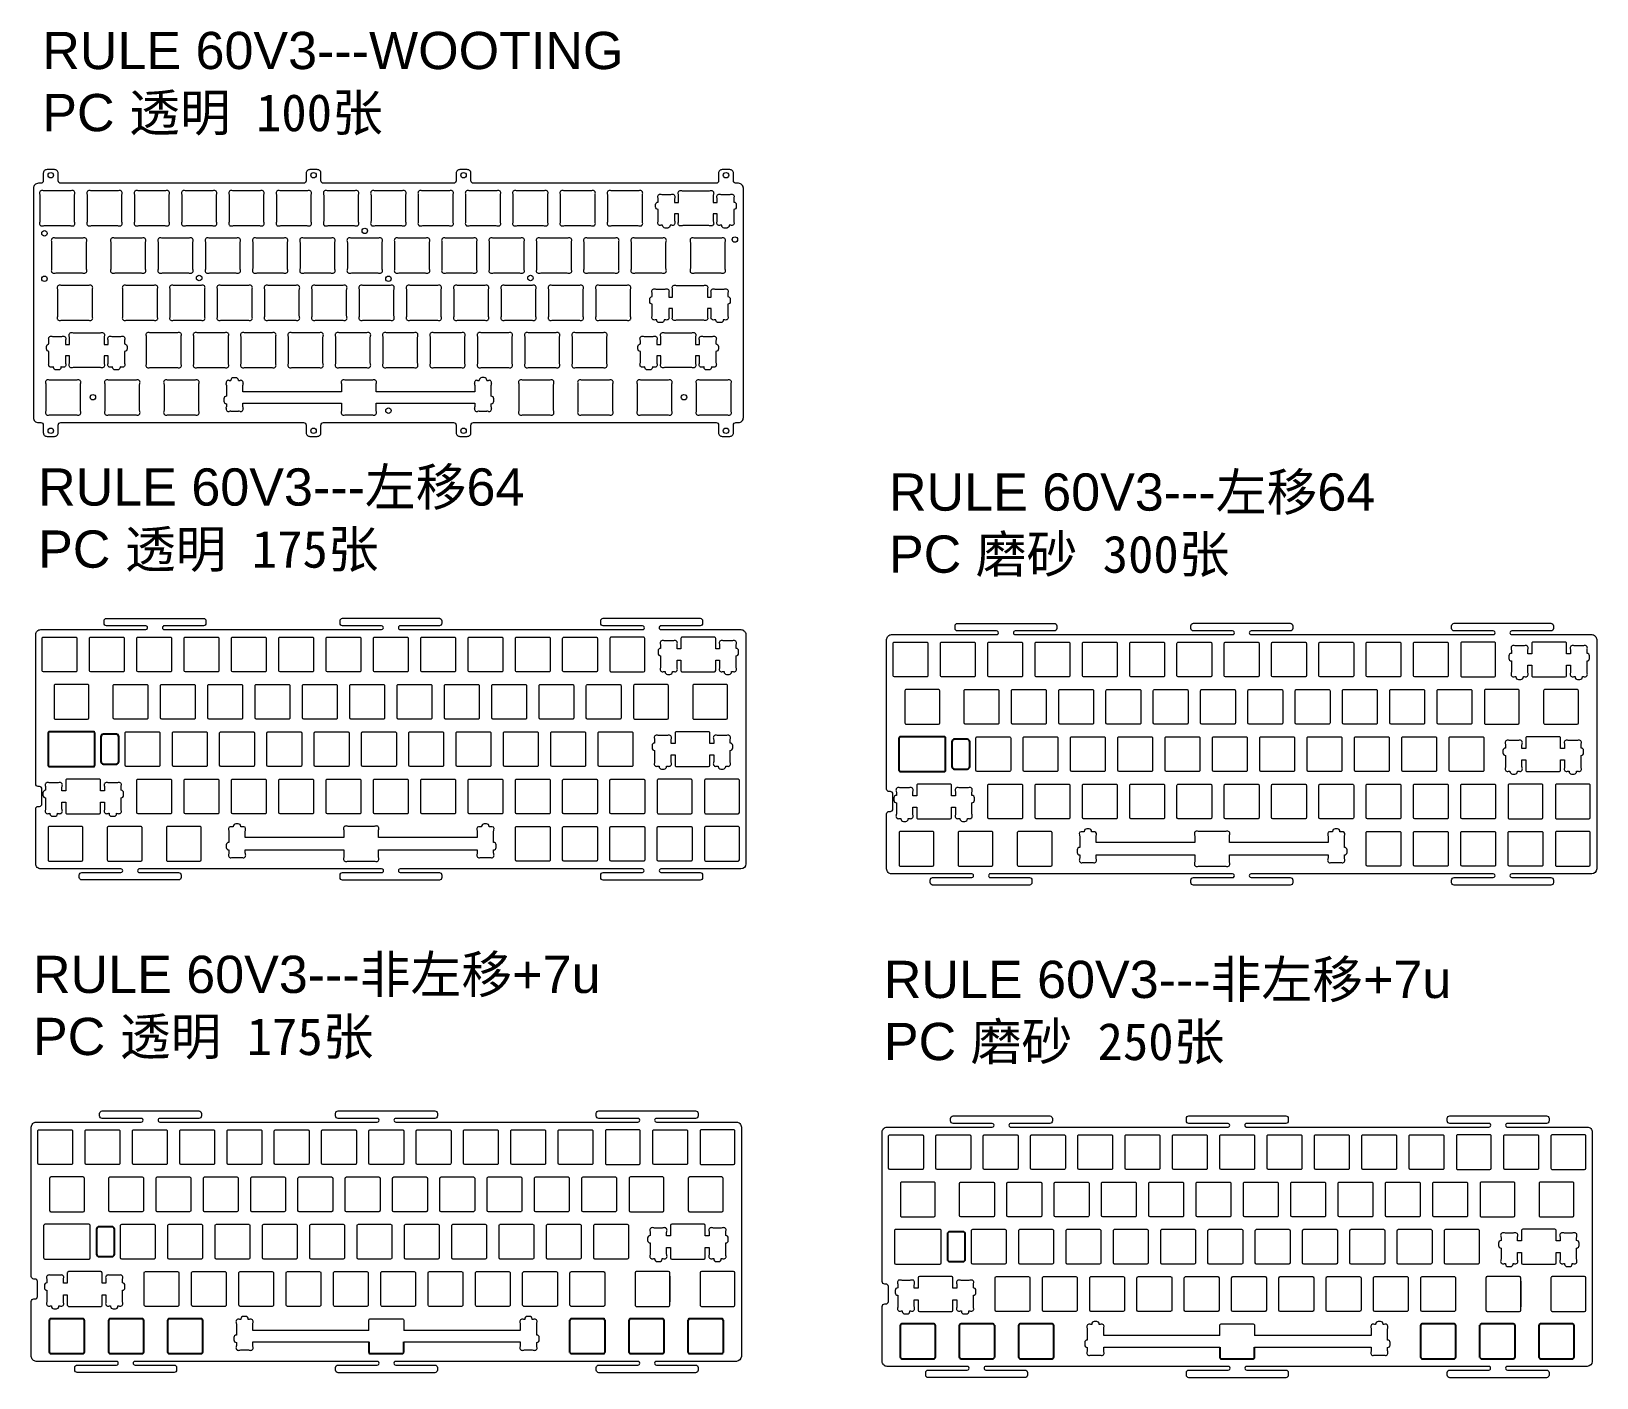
# Model space of a CAD drawing. Header units: millimetres. Extents: x 22 to 652, y 13 to 555.
import ezdxf

# ---------------------------------------------------------------- set-up
doc = ezdxf.new("R2010")
doc.units = ezdxf.units.MM
doc.layers.add('1', color=7, linetype='Continuous', lineweight=0)
doc.styles.get("Standard").update_dxf_attribs({"font": 'arial.ttf'})

msp = doc.modelspace()

# ---------------------------------------------------------------- texts
at = {"char_height": 15, "attachment_point": 1}
for s, insert in [('RULE 60V3---WOOTING\\PPC {\\fSimSun|b0|i0|c134|p2;透明 100张}', (26.08, 554.75)), ('RULE 60V3---{\\fSimSun|b0|i0|c134|p2;左移}64\\PPC {\\fSimSun|b0|i0|c134|p2;透明 175张}', (24.4, 378.96)), ('RULE 60V3---{\\fSimSun|b0|i0|c134|p2;左移}64\\PPC {\\fSimSun|b0|i0|c134|p2;磨砂 300张}', (367.01, 376.93)), ('RULE 60V3---{\\fSimSun|b0|i0|c134|p2;非左移}+7u\\PPC {\\fSimSun|b0|i0|c134|p2;透明 175张}', (22.34, 182.69)), ('RULE 60V3---{\\fSimSun|b0|i0|c134|p2;非左移}+7u\\PPC {\\fSimSun|b0|i0|c134|p2;磨砂 250张}', (364.95, 180.66))]:
    msp.add_mtext_dynamic_manual_height_columns(s, width=416.9861, gutter_width=12.5, heights=[0], dxfattribs=dict(at, insert=insert))

# ---------------------------------------------------------------- linework, layer by layer
at = {"color": 7}
for points in [[(47.2, 259.39), (47.2, 272.39, 0.414214), (46.7, 272.89), (28.93, 272.89, 0.414214), (28.43, 272.39), (28.43, 259.39, 0.414214), (28.93, 258.89), (46.7, 258.89, 0.414214)], [(389.81, 257.36), (389.81, 270.36, 0.414214), (389.31, 270.86), (371.54, 270.86, 0.414214), (371.04, 270.36), (371.04, 257.36, 0.414214), (371.54, 256.86), (389.31, 256.86, 0.414214)]]:
    msp.add_lwpolyline(points, format="xyb", close=True, dxfattribs=at)
for points in [[(56.9, 270.89, 0.414244), (55.9, 271.89), (50.7, 271.89, 0.414183), (49.7, 270.89), (49.7, 260.89, 0.414214), (50.7, 259.89), (55.9, 259.89, 0.414214), (56.9, 260.89)], [(399.51, 268.86, 0.414244), (398.51, 269.86), (393.31, 269.86, 0.414183), (392.31, 268.86), (392.31, 258.87, 0.414214), (393.31, 257.87), (398.51, 257.87, 0.414214), (399.51, 258.87)], [(55.1, 72.54, 0.414244), (54.1, 73.54), (48.91, 73.53, 0.414183), (47.91, 72.53), (47.91, 62.54, 0.414214), (48.91, 61.54), (54.1, 61.54, 0.414214), (55.1, 62.54)], [(397.71, 70.51, 0.414244), (396.71, 71.51), (391.52, 71.51, 0.414183), (390.52, 70.51), (390.52, 60.51, 0.414214), (391.52, 59.51), (396.71, 59.51, 0.414214), (397.71, 60.51)]]:
    msp.add_lwpolyline(points, format="xyb", close=True)
at = {"layer": '1', "color": 3}
for p, q in [((100.21, 412.51), (100.21, 408.01)), ((102.04, 414.28), (101.99, 414.28)), ((102.04, 414.48), (102.04, 414.28)), ((104.04, 415.48), (103.04, 415.48)), ((105.04, 414.28), (105.04, 414.48)), ((105.09, 414.28), (105.04, 414.28)), ((106.86, 409.81), (106.86, 412.51)), ((200.21, 412.51), (200.21, 409.81)), ((202.04, 414.29), (201.99, 414.29)), ((202.04, 414.49), (202.04, 414.29)), ((204.04, 415.49), (203.04, 415.49)), ((205.04, 414.28), (205.04, 414.49)), ((205.09, 414.28), (205.04, 414.28)), ((206.86, 408.01), (206.86, 412.51)), ((99.21, 407.01), (99.21, 406.01)), ((100.21, 405.01), (100.21, 403.76)), ((106.86, 403.76), (106.86, 405.21)), ((200.21, 405.21), (200.21, 403.76)), ((206.86, 403.76), (206.86, 405.01)), ((207.86, 406.01), (207.86, 407.01)), ((101.99, 401.98), (105.09, 401.98)), ((201.99, 401.98), (205.09, 401.98)), ((138.26, 53.71), (138.26, 43.27)), ((278.77, 53.71), (278.77, 43.27)), ((480.87, 51.68), (480.87, 41.24)), ((621.38, 51.68), (621.38, 41.24)), ((110.87, 27.14), (157.6, 27.14)), ((453.48, 25.11), (500.21, 25.11))]:
    msp.add_line(p, q, dxfattribs=at)
at = {"layer": '1'}
for p, q in [((68.48, 314.79), (68.48, 314.79)), ((74.48, 314.79), (74.48, 314.79)), ((411.09, 312.76), (411.09, 312.76)), ((417.09, 312.76), (417.09, 312.76)), ((135.31, 252.06), (135.31, 241.62)), ((477.92, 250.04), (477.92, 239.59))]:
    msp.add_line(p, q, dxfattribs=at)
at = {"layer": '1', "color": 3, "lineweight": 25}
for p, q in [((29.01, 22.94), (29.01, 35.94)), ((43.01, 35.94), (43.01, 22.94)), ((52.83, 22.94), (52.83, 35.94)), ((66.83, 35.94), (66.83, 22.94)), ((76.64, 22.94), (76.64, 35.94)), ((90.64, 35.94), (90.64, 22.94)), ((238.56, 22.94), (238.56, 35.94)), ((252.56, 35.94), (252.56, 22.94)), ((262.38, 22.94), (262.38, 35.94)), ((276.38, 35.94), (276.38, 22.94)), ((286.19, 22.94), (286.19, 35.94)), ((300.19, 35.94), (300.19, 22.94)), ((371.62, 20.91), (371.62, 33.91)), ((385.62, 33.91), (385.62, 20.91)), ((395.43, 20.91), (395.43, 33.91)), ((409.43, 33.91), (409.43, 20.91)), ((419.25, 20.91), (419.25, 33.91)), ((433.25, 33.91), (433.25, 20.91)), ((581.17, 20.91), (581.17, 33.91)), ((595.17, 33.91), (595.17, 20.91)), ((604.98, 20.91), (604.98, 33.91)), ((618.98, 33.91), (618.98, 20.91)), ((628.8, 20.91), (628.8, 33.91)), ((642.8, 33.91), (642.8, 20.91))]:
    msp.add_line(p, q, dxfattribs=at)
at = {"layer": '1', "color": 3}
for points in [[(22.5, 399.41, 0.414214), (24.5, 397.41), (25.5, 397.41, -0.414214), (26.5, 396.41), (26.5, 393.35, 0.414214), (28, 391.85), (31, 391.85, 0.414214), (32.5, 393.35), (32.5, 396.41, -0.414214), (33.5, 397.41), (131.3, 397.41, -0.414214), (132.3, 396.41), (132.3, 393.35, 0.414214), (133.8, 391.85), (136.8, 391.85, 0.414214), (138.3, 393.35), (138.3, 396.41, -0.414214), (139.3, 397.41), (191.7, 397.41, -0.414214), (192.7, 396.41), (192.7, 393.35, 0.414214), (194.2, 391.85), (197.2, 391.85, 0.414214), (198.7, 393.35), (198.7, 396.41, -0.414214), (199.7, 397.41), (297.39, 397.41, -0.414214), (298.39, 396.41), (298.39, 393.35, 0.414214), (299.89, 391.85), (302.89, 391.85, 0.414214), (304.39, 393.35), (304.39, 396.41, -0.414214), (305.39, 397.41), (306.4, 397.41, 0.414214), (308.4, 399.41), (308.4, 491.76, 0.414214), (306.4, 493.76), (305.39, 493.76, -0.414214), (304.39, 494.76), (304.39, 497.78, 0.414214), (302.89, 499.28), (299.89, 499.28, 0.414214), (298.39, 497.78), (298.39, 494.76, -0.414214), (297.39, 493.76), (199.7, 493.76, -0.414214), (198.7, 494.76), (198.7, 497.78, 0.414214), (197.2, 499.28), (194.2, 499.28, 0.414214), (192.7, 497.78), (192.7, 494.76, -0.414214), (191.7, 493.76), (139.3, 493.76, -0.414214), (138.3, 494.76), (138.3, 497.78, 0.414214), (136.8, 499.28), (133.8, 499.28, 0.414214), (132.3, 497.78), (132.3, 494.76, -0.414214), (131.3, 493.76), (33.5, 493.76, -0.414214), (32.5, 494.76), (32.5, 497.78, 0.414214), (31, 499.28), (28, 499.28, 0.414214), (26.5, 497.78), (26.5, 494.76, -0.414214), (25.5, 493.76), (24.5, 493.76, 0.414214), (22.5, 491.76)], [(39.19, 489.55, 0.612516), (37.93, 490.81, -0.078597), (37.32, 490.71), (26.88, 490.71, -0.078597), (26.26, 490.81, 0.612516), (25, 489.55, -0.078597), (25.1, 488.93), (25.1, 478.49, -0.078597), (25, 477.88, 0.612516), (26.26, 476.62, -0.078597), (26.88, 476.71), (37.32, 476.71, -0.078597), (37.93, 476.62, 0.612516), (39.19, 477.88, -0.078597), (39.1, 478.49), (39.1, 488.93, -0.078597)], [(58.24, 489.55, 0.612516), (56.98, 490.81, -0.078597), (56.37, 490.71), (45.93, 490.71, -0.078597), (45.31, 490.81, 0.612516), (44.05, 489.55, -0.078597), (44.15, 488.93), (44.15, 478.49, -0.078597), (44.05, 477.88, 0.612516), (45.31, 476.62, -0.078597), (45.93, 476.71), (56.37, 476.71, -0.078597), (56.98, 476.62, 0.612516), (58.24, 477.88, -0.078597), (58.15, 478.49), (58.15, 488.93, -0.078597)], [(77.29, 489.55, 0.612516), (76.03, 490.81, -0.078597), (75.42, 490.71), (64.98, 490.71, -0.078597), (64.36, 490.81, 0.612516), (63.1, 489.55, -0.078597), (63.2, 488.93), (63.2, 478.49, -0.078597), (63.1, 477.88, 0.612516), (64.36, 476.62, -0.078597), (64.98, 476.71), (75.42, 476.71, -0.078597), (76.03, 476.62, 0.612516), (77.29, 477.88, -0.078597), (77.2, 478.49), (77.2, 488.93, -0.078597)], [(96.34, 489.55, 0.612516), (95.08, 490.81, -0.078597), (94.47, 490.71), (84.03, 490.71, -0.078597), (83.41, 490.81, 0.612516), (82.15, 489.55, -0.078597), (82.25, 488.93), (82.25, 478.49, -0.078597), (82.15, 477.88, 0.612516), (83.41, 476.62, -0.078597), (84.03, 476.71), (94.47, 476.71, -0.078597), (95.08, 476.62, 0.612516), (96.34, 477.88, -0.078597), (96.25, 478.49), (96.25, 488.93, -0.078597)], [(115.39, 489.55, 0.612516), (114.13, 490.81, -0.078597), (113.52, 490.71), (103.08, 490.71, -0.078597), (102.46, 490.81, 0.612516), (101.2, 489.55, -0.078597), (101.3, 488.93), (101.3, 478.49, -0.078597), (101.2, 477.88, 0.612516), (102.46, 476.62, -0.078597), (103.08, 476.71), (113.52, 476.71, -0.078597), (114.13, 476.62, 0.612516), (115.39, 477.88, -0.078597), (115.3, 478.49), (115.3, 488.93, -0.078597)], [(134.44, 489.55, 0.612516), (133.18, 490.81, -0.078597), (132.57, 490.71), (122.13, 490.71, -0.078597), (121.51, 490.81, 0.612516), (120.25, 489.55, -0.078597), (120.35, 488.93), (120.35, 478.49, -0.078597), (120.25, 477.88, 0.612516), (121.51, 476.62, -0.078597), (122.13, 476.71), (132.57, 476.71, -0.078597), (133.18, 476.62, 0.612516), (134.44, 477.88, -0.078597), (134.35, 478.49), (134.35, 488.93, -0.078597)], [(153.49, 489.55, 0.612516), (152.23, 490.81, -0.078597), (151.62, 490.71), (141.18, 490.71, -0.078597), (140.56, 490.81, 0.612516), (139.3, 489.55, -0.078597), (139.4, 488.93), (139.4, 478.49, -0.078597), (139.3, 477.88, 0.612516), (140.56, 476.62, -0.078597), (141.18, 476.71), (151.62, 476.71, -0.078597), (152.23, 476.62, 0.612516), (153.49, 477.88, -0.078597), (153.4, 478.49), (153.4, 488.93, -0.078597)], [(172.54, 489.55, 0.612516), (171.28, 490.81, -0.078597), (170.67, 490.71), (160.23, 490.71, -0.078597), (159.61, 490.81, 0.612516), (158.35, 489.55, -0.078597), (158.45, 488.93), (158.45, 478.49, -0.078597), (158.35, 477.88, 0.612516), (159.61, 476.62, -0.078597), (160.23, 476.71), (170.67, 476.71, -0.078597), (171.28, 476.62, 0.612516), (172.54, 477.88, -0.078597), (172.45, 478.49), (172.45, 488.93, -0.078597)], [(191.59, 489.55, 0.612516), (190.33, 490.81, -0.078597), (189.72, 490.71), (179.28, 490.71, -0.078597), (178.66, 490.81, 0.612516), (177.4, 489.55, -0.078597), (177.5, 488.93), (177.5, 478.49, -0.078597), (177.4, 477.88, 0.612516), (178.66, 476.62, -0.078597), (179.28, 476.71), (189.72, 476.71, -0.078597), (190.33, 476.62, 0.612516), (191.59, 477.88, -0.078597), (191.5, 478.49), (191.5, 488.93, -0.078597)], [(210.64, 489.55, 0.612516), (209.38, 490.81, -0.078597), (208.77, 490.71), (198.33, 490.71, -0.078597), (197.71, 490.81, 0.612516), (196.45, 489.55, -0.078597), (196.55, 488.93), (196.55, 478.49, -0.078597), (196.45, 477.88, 0.612516), (197.71, 476.62, -0.078597), (198.33, 476.71), (208.77, 476.71, -0.078597), (209.38, 476.62, 0.612516), (210.64, 477.88, -0.078597), (210.55, 478.49), (210.55, 488.93, -0.078597)], [(229.69, 489.55, 0.612516), (228.43, 490.81, -0.078597), (227.82, 490.71), (217.38, 490.71, -0.078597), (216.76, 490.81, 0.612516), (215.5, 489.55, -0.078597), (215.6, 488.93), (215.6, 478.49, -0.078597), (215.5, 477.88, 0.612516), (216.76, 476.62, -0.078597), (217.38, 476.71), (227.82, 476.71, -0.078597), (228.43, 476.62, 0.612516), (229.69, 477.88, -0.078597), (229.6, 478.49), (229.6, 488.93, -0.078597)], [(248.74, 489.55, 0.612516), (247.48, 490.81, -0.078597), (246.87, 490.71), (236.43, 490.71, -0.078597), (235.81, 490.81, 0.612516), (234.55, 489.55, -0.078597), (234.65, 488.93), (234.65, 478.49, -0.078597), (234.55, 477.88, 0.612516), (235.81, 476.62, -0.078597), (236.43, 476.71), (246.87, 476.71, -0.078597), (247.48, 476.62, 0.612516), (248.74, 477.88, -0.078597), (248.65, 478.49), (248.65, 488.93, -0.078597)], [(267.79, 489.55, 0.612516), (266.53, 490.81, -0.078597), (265.92, 490.71), (255.48, 490.71, -0.078597), (254.86, 490.81, 0.612516), (253.6, 489.55, -0.078597), (253.7, 488.93), (253.7, 478.49, -0.078597), (253.6, 477.88, 0.612516), (254.86, 476.62, -0.078597), (255.48, 476.71), (265.92, 476.71, -0.078597), (266.53, 476.62, 0.612516), (267.79, 477.88, -0.078597), (267.7, 478.49), (267.7, 488.93, -0.078597)], [(304.59, 478.11, -0.612516), (303.33, 476.85, 0.078597), (302.72, 476.94), (302.67, 476.94), (302.67, 476.74, -0.414214), (301.67, 475.74), (300.67, 475.74, -0.414214), (299.67, 476.74), (299.67, 476.94), (299.63, 476.94, 0.078597), (299.01, 476.85, -0.612516), (297.75, 478.11, 0.078597), (297.85, 478.72), (297.85, 481.41), (296.27, 481.41), (296.27, 478.49, 0.078597), (296.37, 477.88, -0.612516), (295.11, 476.62, 0.078597), (294.49, 476.71), (284.05, 476.71, 0.078597), (283.43, 476.62, -0.612516), (282.17, 477.88, 0.078597), (282.27, 478.49), (282.27, 481.41), (280.7, 481.41), (280.7, 478.72, 0.078597), (280.79, 478.11, -0.612516), (279.53, 476.85, 0.078597), (278.92, 476.94), (278.87, 476.94), (278.87, 476.74, -0.414214), (277.87, 475.74), (276.87, 475.74, -0.414214), (275.87, 476.74), (275.87, 476.94), (275.83, 476.94, 0.078597), (275.21, 476.85, -0.612516), (273.95, 478.11, 0.078597), (274.05, 478.72), (274.05, 483.21, -0.414214), (273.05, 484.21), (273.05, 485.21, -0.414214), (274.05, 486.21), (274.05, 487.46, 0.078597), (273.95, 488.08, -0.612516), (275.21, 489.34, 0.078597), (275.83, 489.24), (278.92, 489.24, 0.078597), (279.53, 489.34, -0.612516), (280.79, 488.08, 0.078597), (280.7, 487.46), (280.7, 486.01), (282.27, 486.01), (282.27, 488.93, 0.078597), (282.17, 489.55, -0.612516), (283.43, 490.81, 0.078597), (284.05, 490.71), (294.49, 490.71, 0.078597), (295.11, 490.81, -0.612516), (296.37, 489.55, 0.078597), (296.27, 488.93), (296.27, 486.01), (297.85, 486.01), (297.85, 487.46, 0.078597), (297.75, 488.08, -0.612516), (299.01, 489.34, 0.078597), (299.63, 489.24), (302.72, 489.24, 0.078597), (303.33, 489.34, -0.612516), (304.59, 488.08, 0.078597), (304.5, 487.46), (304.5, 486.21, -0.414214), (305.5, 485.21), (305.5, 484.21, -0.414214), (304.5, 483.21), (304.5, 478.72, 0.078597)], [(43.96, 470.5, 0.612516), (42.7, 471.76, -0.078597), (42.08, 471.66), (31.64, 471.66, -0.078597), (31.02, 471.76, 0.612516), (29.76, 470.5, -0.078597), (29.86, 469.88), (29.86, 459.44, -0.078597), (29.76, 458.83, 0.612516), (31.02, 457.57, -0.078597), (31.64, 457.66), (42.08, 457.66, -0.078597), (42.7, 457.57, 0.612516), (43.96, 458.83, -0.078597), (43.86, 459.44), (43.86, 469.88, -0.078597)], [(67.77, 470.5, 0.612516), (66.51, 471.76, -0.078597), (65.89, 471.66), (55.45, 471.66, -0.078597), (54.83, 471.76, 0.612516), (53.57, 470.5, -0.078597), (53.67, 469.88), (53.67, 459.44, -0.078597), (53.57, 458.83, 0.612516), (54.83, 457.57, -0.078597), (55.45, 457.66), (65.89, 457.66, -0.078597), (66.51, 457.57, 0.612516), (67.77, 458.83, -0.078597), (67.67, 459.44), (67.67, 469.88, -0.078597)], [(86.82, 470.5, 0.612516), (85.56, 471.76, -0.078597), (84.94, 471.66), (74.5, 471.66, -0.078597), (73.88, 471.76, 0.612516), (72.62, 470.5, -0.078597), (72.72, 469.88), (72.72, 459.44, -0.078597), (72.62, 458.83, 0.612516), (73.88, 457.57, -0.078597), (74.5, 457.66), (84.94, 457.66, -0.078597), (85.56, 457.57, 0.612516), (86.82, 458.83, -0.078597), (86.72, 459.44), (86.72, 469.88, -0.078597)], [(105.87, 470.5, 0.612516), (104.61, 471.76, -0.078597), (103.99, 471.66), (93.55, 471.66, -0.078597), (92.93, 471.76, 0.612516), (91.67, 470.5, -0.078597), (91.77, 469.88), (91.77, 459.44, -0.078597), (91.67, 458.83, 0.612516), (92.93, 457.57, -0.078597), (93.55, 457.66), (103.99, 457.66, -0.078597), (104.61, 457.57, 0.612516), (105.87, 458.83, -0.078597), (105.77, 459.44), (105.77, 469.88, -0.078597)], [(124.92, 470.5, 0.612516), (123.66, 471.76, -0.078597), (123.04, 471.66), (112.6, 471.66, -0.078597), (111.98, 471.76, 0.612516), (110.72, 470.5, -0.078597), (110.82, 469.88), (110.82, 459.44, -0.078597), (110.72, 458.83, 0.612516), (111.98, 457.57, -0.078597), (112.6, 457.66), (123.04, 457.66, -0.078597), (123.66, 457.57, 0.612516), (124.92, 458.83, -0.078597), (124.82, 459.44), (124.82, 469.88, -0.078597)], [(143.97, 470.5, 0.612516), (142.71, 471.76, -0.078597), (142.09, 471.66), (131.65, 471.66, -0.078597), (131.03, 471.76, 0.612516), (129.77, 470.5, -0.078597), (129.87, 469.88), (129.87, 459.44, -0.078597), (129.77, 458.83, 0.612516), (131.03, 457.57, -0.078597), (131.65, 457.66), (142.09, 457.66, -0.078597), (142.71, 457.57, 0.612516), (143.97, 458.83, -0.078597), (143.87, 459.44), (143.87, 469.88, -0.078597)], [(163.02, 470.5, 0.612516), (161.76, 471.76, -0.078597), (161.14, 471.66), (150.7, 471.66, -0.078597), (150.08, 471.76, 0.612516), (148.82, 470.5, -0.078597), (148.92, 469.88), (148.92, 459.44, -0.078597), (148.82, 458.83, 0.612516), (150.08, 457.57, -0.078597), (150.7, 457.66), (161.14, 457.66, -0.078597), (161.76, 457.57, 0.612516), (163.02, 458.83, -0.078597), (162.92, 459.44), (162.92, 469.88, -0.078597)], [(182.07, 470.5, 0.612516), (180.81, 471.76, -0.078597), (180.19, 471.66), (169.75, 471.66, -0.078597), (169.13, 471.76, 0.612516), (167.87, 470.5, -0.078597), (167.97, 469.88), (167.97, 459.44, -0.078597), (167.87, 458.83, 0.612516), (169.13, 457.57, -0.078597), (169.75, 457.66), (180.19, 457.66, -0.078597), (180.81, 457.57, 0.612516), (182.07, 458.83, -0.078597), (181.97, 459.44), (181.97, 469.88, -0.078597)], [(201.12, 470.5, 0.612516), (199.86, 471.76, -0.078597), (199.24, 471.66), (188.8, 471.66, -0.078597), (188.18, 471.76, 0.612516), (186.92, 470.5, -0.078597), (187.02, 469.88), (187.02, 459.44, -0.078597), (186.92, 458.83, 0.612516), (188.18, 457.57, -0.078597), (188.8, 457.66), (199.24, 457.66, -0.078597), (199.86, 457.57, 0.612516), (201.12, 458.83, -0.078597), (201.02, 459.44), (201.02, 469.88, -0.078597)], [(220.17, 470.5, 0.612516), (218.91, 471.76, -0.078597), (218.29, 471.66), (207.85, 471.66, -0.078597), (207.23, 471.76, 0.612516), (205.97, 470.5, -0.078597), (206.07, 469.88), (206.07, 459.44, -0.078597), (205.97, 458.83, 0.612516), (207.23, 457.57, -0.078597), (207.85, 457.66), (218.29, 457.66, -0.078597), (218.91, 457.57, 0.612516), (220.17, 458.83, -0.078597), (220.07, 459.44), (220.07, 469.88, -0.078597)], [(239.22, 470.5, 0.612516), (237.96, 471.76, -0.078597), (237.34, 471.66), (226.9, 471.66, -0.078597), (226.28, 471.76, 0.612516), (225.02, 470.5, -0.078597), (225.12, 469.88), (225.12, 459.44, -0.078597), (225.02, 458.83, 0.612516), (226.28, 457.57, -0.078597), (226.9, 457.66), (237.34, 457.66, -0.078597), (237.96, 457.57, 0.612516), (239.22, 458.83, -0.078597), (239.12, 459.44), (239.12, 469.88, -0.078597)], [(258.27, 470.5, 0.612516), (257.01, 471.76, -0.078597), (256.39, 471.66), (245.95, 471.66, -0.078597), (245.33, 471.76, 0.612516), (244.07, 470.5, -0.078597), (244.17, 469.88), (244.17, 459.44, -0.078597), (244.07, 458.83, 0.612516), (245.33, 457.57, -0.078597), (245.95, 457.66), (256.39, 457.66, -0.078597), (257.01, 457.57, 0.612516), (258.27, 458.83, -0.078597), (258.17, 459.44), (258.17, 469.88, -0.078597)], [(277.32, 470.5, 0.612516), (276.06, 471.76, -0.078597), (275.44, 471.66), (265, 471.66, -0.078597), (264.38, 471.76, 0.612516), (263.12, 470.5, -0.078597), (263.22, 469.88), (263.22, 459.44, -0.078597), (263.12, 458.83, 0.612516), (264.38, 457.57, -0.078597), (265, 457.66), (275.44, 457.66, -0.078597), (276.06, 457.57, 0.612516), (277.32, 458.83, -0.078597), (277.22, 459.44), (277.22, 469.88, -0.078597)], [(301.13, 470.5, 0.612516), (299.87, 471.76, -0.078597), (299.25, 471.66), (288.81, 471.66, -0.078597), (288.2, 471.76, 0.612516), (286.94, 470.5, -0.078597), (287.03, 469.88), (287.03, 459.44, -0.078597), (286.94, 458.83, 0.612516), (288.2, 457.57, -0.078597), (288.81, 457.66), (299.25, 457.66, -0.078597), (299.87, 457.57, 0.612516), (301.13, 458.83, -0.078597), (301.03, 459.44), (301.03, 469.88, -0.078597)], [(46.34, 451.45, 0.612516), (45.08, 452.71, -0.078597), (44.46, 452.61), (34.02, 452.61, -0.078597), (33.4, 452.71, 0.612516), (32.14, 451.45, -0.078597), (32.24, 450.83), (32.24, 440.39, -0.078597), (32.14, 439.78, 0.612516), (33.4, 438.52, -0.078597), (34.02, 438.61), (44.46, 438.61, -0.078597), (45.08, 438.52, 0.612516), (46.34, 439.78, -0.078597), (46.24, 440.39), (46.24, 450.83, -0.078597)], [(72.53, 451.45, 0.612516), (71.27, 452.71, -0.078597), (70.65, 452.61), (60.21, 452.61, -0.078597), (59.6, 452.71, 0.612516), (58.34, 451.45, -0.078597), (58.43, 450.83), (58.43, 440.39, -0.078597), (58.34, 439.78, 0.612516), (59.6, 438.52, -0.078597), (60.21, 438.61), (70.65, 438.61, -0.078597), (71.27, 438.52, 0.612516), (72.53, 439.78, -0.078597), (72.43, 440.39), (72.43, 450.83, -0.078597)], [(91.58, 451.45, 0.612516), (90.32, 452.71, -0.078597), (89.7, 452.61), (79.26, 452.61, -0.078597), (78.65, 452.71, 0.612516), (77.39, 451.45, -0.078597), (77.48, 450.83), (77.48, 440.39, -0.078597), (77.39, 439.78, 0.612516), (78.65, 438.52, -0.078597), (79.26, 438.61), (89.7, 438.61, -0.078597), (90.32, 438.52, 0.612516), (91.58, 439.78, -0.078597), (91.48, 440.39), (91.48, 450.83, -0.078597)], [(110.63, 451.45, 0.612516), (109.37, 452.71, -0.078597), (108.75, 452.61), (98.31, 452.61, -0.078597), (97.7, 452.71, 0.612516), (96.44, 451.45, -0.078597), (96.53, 450.83), (96.53, 440.39, -0.078597), (96.44, 439.78, 0.612516), (97.7, 438.52, -0.078597), (98.31, 438.61), (108.75, 438.61, -0.078597), (109.37, 438.52, 0.612516), (110.63, 439.78, -0.078597), (110.53, 440.39), (110.53, 450.83, -0.078597)], [(129.68, 451.45, 0.612516), (128.42, 452.71, -0.078597), (127.8, 452.61), (117.36, 452.61, -0.078597), (116.75, 452.71, 0.612516), (115.49, 451.45, -0.078597), (115.58, 450.83), (115.58, 440.39, -0.078597), (115.49, 439.78, 0.612516), (116.75, 438.52, -0.078597), (117.36, 438.61), (127.8, 438.61, -0.078597), (128.42, 438.52, 0.612516), (129.68, 439.78, -0.078597), (129.58, 440.39), (129.58, 450.83, -0.078597)], [(148.73, 451.45, 0.612516), (147.47, 452.71, -0.078597), (146.85, 452.61), (136.41, 452.61, -0.078597), (135.8, 452.71, 0.612516), (134.54, 451.45, -0.078597), (134.63, 450.83), (134.63, 440.39, -0.078597), (134.54, 439.78, 0.612516), (135.8, 438.52, -0.078597), (136.41, 438.61), (146.85, 438.61, -0.078597), (147.47, 438.52, 0.612516), (148.73, 439.78, -0.078597), (148.63, 440.39), (148.63, 450.83, -0.078597)], [(167.78, 451.45, 0.612516), (166.52, 452.71, -0.078597), (165.9, 452.61), (155.46, 452.61, -0.078597), (154.85, 452.71, 0.612516), (153.59, 451.45, -0.078597), (153.68, 450.83), (153.68, 440.39, -0.078597), (153.59, 439.78, 0.612516), (154.85, 438.52, -0.078597), (155.46, 438.61), (165.9, 438.61, -0.078597), (166.52, 438.52, 0.612516), (167.78, 439.78, -0.078597), (167.68, 440.39), (167.68, 450.83, -0.078597)], [(186.83, 451.45, 0.612516), (185.57, 452.71, -0.078597), (184.95, 452.61), (174.51, 452.61, -0.078597), (173.9, 452.71, 0.612516), (172.64, 451.45, -0.078597), (172.73, 450.83), (172.73, 440.39, -0.078597), (172.64, 439.78, 0.612516), (173.9, 438.52, -0.078597), (174.51, 438.61), (184.95, 438.61, -0.078597), (185.57, 438.52, 0.612516), (186.83, 439.78, -0.078597), (186.73, 440.39), (186.73, 450.83, -0.078597)], [(205.88, 451.45, 0.612516), (204.62, 452.71, -0.078597), (204, 452.61), (193.56, 452.61, -0.078597), (192.95, 452.71, 0.612516), (191.69, 451.45, -0.078597), (191.78, 450.83), (191.78, 440.39, -0.078597), (191.69, 439.78, 0.612516), (192.95, 438.52, -0.078597), (193.56, 438.61), (204, 438.61, -0.078597), (204.62, 438.52, 0.612516), (205.88, 439.78, -0.078597), (205.78, 440.39), (205.78, 450.83, -0.078597)], [(224.93, 451.45, 0.612516), (223.67, 452.71, -0.078597), (223.05, 452.61), (212.61, 452.61, -0.078597), (212, 452.71, 0.612516), (210.74, 451.45, -0.078597), (210.83, 450.83), (210.83, 440.39, -0.078597), (210.74, 439.78, 0.612516), (212, 438.52, -0.078597), (212.61, 438.61), (223.05, 438.61, -0.078597), (223.67, 438.52, 0.612516), (224.93, 439.78, -0.078597), (224.83, 440.39), (224.83, 450.83, -0.078597)], [(243.98, 451.45, 0.612516), (242.72, 452.71, -0.078597), (242.1, 452.61), (231.66, 452.61, -0.078597), (231.05, 452.71, 0.612516), (229.79, 451.45, -0.078597), (229.88, 450.83), (229.88, 440.39, -0.078597), (229.79, 439.78, 0.612516), (231.05, 438.52, -0.078597), (231.66, 438.61), (242.1, 438.61, -0.078597), (242.72, 438.52, 0.612516), (243.98, 439.78, -0.078597), (243.88, 440.39), (243.88, 450.83, -0.078597)], [(263.03, 451.45, 0.612516), (261.77, 452.71, -0.078597), (261.15, 452.61), (250.71, 452.61, -0.078597), (250.1, 452.71, 0.612516), (248.84, 451.45, -0.078597), (248.93, 450.83), (248.93, 440.39, -0.078597), (248.84, 439.78, 0.612516), (250.1, 438.52, -0.078597), (250.71, 438.61), (261.15, 438.61, -0.078597), (261.77, 438.52, 0.612516), (263.03, 439.78, -0.078597), (262.93, 440.39), (262.93, 450.83, -0.078597)], [(302.21, 440.01, -0.612516), (300.95, 438.75, 0.078597), (300.34, 438.84), (300.29, 438.84), (300.29, 438.64, -0.414214), (299.29, 437.64), (298.29, 437.64, -0.414214), (297.29, 438.64), (297.29, 438.84), (297.24, 438.84, 0.078597), (296.63, 438.75, -0.612516), (295.37, 440.01, 0.078597), (295.46, 440.62), (295.46, 443.31), (293.89, 443.31), (293.89, 440.39, 0.078597), (293.99, 439.78, -0.612516), (292.73, 438.52, 0.078597), (292.11, 438.61), (281.67, 438.61, 0.078597), (281.05, 438.52, -0.612516), (279.79, 439.78, 0.078597), (279.89, 440.39), (279.89, 443.31), (278.31, 443.31), (278.31, 440.62, 0.078597), (278.41, 440.01, -0.612516), (277.15, 438.75, 0.078597), (276.54, 438.84), (276.49, 438.84), (276.49, 438.64, -0.414214), (275.49, 437.64), (274.49, 437.64, -0.414214), (273.49, 438.64), (273.49, 438.84), (273.44, 438.84, 0.078597), (272.83, 438.75, -0.612516), (271.57, 440.01, 0.078597), (271.66, 440.62), (271.66, 445.11, -0.414214), (270.66, 446.11), (270.66, 447.11, -0.414214), (271.66, 448.11), (271.66, 449.36, 0.078597), (271.57, 449.98, -0.612516), (272.83, 451.24, 0.078597), (273.44, 451.14), (276.54, 451.14, 0.078597), (277.15, 451.24, -0.612516), (278.41, 449.98, 0.078597), (278.31, 449.36), (278.31, 447.91), (279.89, 447.91), (279.89, 450.83, 0.078597), (279.79, 451.45, -0.612516), (281.05, 452.71, 0.078597), (281.67, 452.61), (292.11, 452.61, 0.078597), (292.73, 452.71, -0.612516), (293.99, 451.45, 0.078597), (293.89, 450.83), (293.89, 447.91), (295.46, 447.91), (295.46, 449.36, 0.078597), (295.37, 449.98, -0.612516), (296.63, 451.24, 0.078597), (297.24, 451.14), (300.34, 451.14, 0.078597), (300.95, 451.24, -0.612516), (302.21, 449.98, 0.078597), (302.11, 449.36), (302.11, 448.11, -0.414214), (303.11, 447.11), (303.11, 446.11, -0.414214), (302.11, 445.11), (302.11, 440.62, 0.078597)], [(59.32, 420.96, -0.612516), (58.06, 419.7, 0.078597), (57.45, 419.79), (57.4, 419.79), (57.4, 419.59, -0.414214), (56.4, 418.59), (55.4, 418.59, -0.414214), (54.4, 419.59), (54.4, 419.79), (54.36, 419.79, 0.078597), (53.74, 419.7, -0.612516), (52.48, 420.96, 0.078597), (52.58, 421.57), (52.58, 424.26), (51, 424.26), (51, 421.34, 0.078597), (51.1, 420.73, -0.612516), (49.84, 419.47, 0.078597), (49.22, 419.56), (38.78, 419.56, 0.078597), (38.16, 419.47, -0.612516), (36.9, 420.73, 0.078597), (37, 421.34), (37, 424.26), (35.43, 424.26), (35.43, 421.57, 0.078597), (35.52, 420.96, -0.612516), (34.26, 419.7, 0.078597), (33.65, 419.79), (33.6, 419.79), (33.6, 419.59, -0.414214), (32.6, 418.59), (31.6, 418.59, -0.414214), (30.6, 419.59), (30.6, 419.79), (30.56, 419.79, 0.078597), (29.94, 419.7, -0.612516), (28.68, 420.96, 0.078597), (28.78, 421.57), (28.78, 426.06, -0.414214), (27.78, 427.06), (27.78, 428.06, -0.414214), (28.78, 429.06), (28.78, 430.31, 0.078597), (28.68, 430.93, -0.612516), (29.94, 432.19, 0.078597), (30.56, 432.09), (33.65, 432.09, 0.078597), (34.26, 432.19, -0.612516), (35.52, 430.93, 0.078597), (35.43, 430.31), (35.43, 428.86), (37, 428.86), (37, 431.78, 0.078597), (36.9, 432.4, -0.612516), (38.16, 433.66, 0.078597), (38.78, 433.56), (49.22, 433.56, 0.078597), (49.84, 433.66, -0.612516), (51.1, 432.4, 0.078597), (51, 431.78), (51, 428.86), (52.58, 428.86), (52.58, 430.31, 0.078597), (52.48, 430.93, -0.612516), (53.74, 432.19, 0.078597), (54.36, 432.09), (57.45, 432.09, 0.078597), (58.06, 432.19, -0.612516), (59.32, 430.93, 0.078597), (59.23, 430.31), (59.23, 429.06, -0.414214), (60.23, 428.06), (60.23, 427.06, -0.414214), (59.23, 426.06), (59.23, 421.57, 0.078597)], [(82.06, 432.4, 0.612516), (80.8, 433.66, -0.078597), (80.18, 433.56), (69.74, 433.56, -0.078597), (69.12, 433.66, 0.612516), (67.86, 432.4, -0.078597), (67.96, 431.78), (67.96, 421.34, -0.078597), (67.86, 420.73, 0.612516), (69.12, 419.47, -0.078597), (69.74, 419.56), (80.18, 419.56, -0.078597), (80.8, 419.47, 0.612516), (82.06, 420.73, -0.078597), (81.96, 421.34), (81.96, 431.78, -0.078597)], [(101.11, 432.4, 0.612516), (99.85, 433.66, -0.078597), (99.23, 433.56), (88.79, 433.56, -0.078597), (88.17, 433.66, 0.612516), (86.91, 432.4, -0.078597), (87.01, 431.78), (87.01, 421.34, -0.078597), (86.91, 420.73, 0.612516), (88.17, 419.47, -0.078597), (88.79, 419.56), (99.23, 419.56, -0.078597), (99.85, 419.47, 0.612516), (101.11, 420.73, -0.078597), (101.01, 421.34), (101.01, 431.78, -0.078597)], [(120.16, 432.4, 0.612516), (118.9, 433.66, -0.078597), (118.28, 433.56), (107.84, 433.56, -0.078597), (107.22, 433.66, 0.612516), (105.96, 432.4, -0.078597), (106.06, 431.78), (106.06, 421.34, -0.078597), (105.96, 420.73, 0.612516), (107.22, 419.47, -0.078597), (107.84, 419.56), (118.28, 419.56, -0.078597), (118.9, 419.47, 0.612516), (120.16, 420.73, -0.078597), (120.06, 421.34), (120.06, 431.78, -0.078597)], [(139.21, 432.4, 0.612516), (137.95, 433.66, -0.078597), (137.33, 433.56), (126.89, 433.56, -0.078597), (126.27, 433.66, 0.612516), (125.01, 432.4, -0.078597), (125.11, 431.78), (125.11, 421.34, -0.078597), (125.01, 420.73, 0.612516), (126.27, 419.47, -0.078597), (126.89, 419.56), (137.33, 419.56, -0.078597), (137.95, 419.47, 0.612516), (139.21, 420.73, -0.078597), (139.11, 421.34), (139.11, 431.78, -0.078597)], [(158.26, 432.4, 0.612516), (157, 433.66, -0.078597), (156.38, 433.56), (145.94, 433.56, -0.078597), (145.32, 433.66, 0.612516), (144.06, 432.4, -0.078597), (144.16, 431.78), (144.16, 421.34, -0.078597), (144.06, 420.73, 0.612516), (145.32, 419.47, -0.078597), (145.94, 419.56), (156.38, 419.56, -0.078597), (157, 419.47, 0.612516), (158.26, 420.73, -0.078597), (158.16, 421.34), (158.16, 431.78, -0.078597)], [(177.31, 432.4, 0.612516), (176.05, 433.66, -0.078597), (175.43, 433.56), (164.99, 433.56, -0.078597), (164.37, 433.66, 0.612516), (163.11, 432.4, -0.078597), (163.21, 431.78), (163.21, 421.34, -0.078597), (163.11, 420.73, 0.612516), (164.37, 419.47, -0.078597), (164.99, 419.56), (175.43, 419.56, -0.078597), (176.05, 419.47, 0.612516), (177.31, 420.73, -0.078597), (177.21, 421.34), (177.21, 431.78, -0.078597)], [(196.36, 432.4, 0.612516), (195.1, 433.66, -0.078597), (194.48, 433.56), (184.04, 433.56, -0.078597), (183.42, 433.66, 0.612516), (182.16, 432.4, -0.078597), (182.26, 431.78), (182.26, 421.34, -0.078597), (182.16, 420.73, 0.612516), (183.42, 419.47, -0.078597), (184.04, 419.56), (194.48, 419.56, -0.078597), (195.1, 419.47, 0.612516), (196.36, 420.73, -0.078597), (196.26, 421.34), (196.26, 431.78, -0.078597)], [(215.41, 432.4, 0.612516), (214.15, 433.66, -0.078597), (213.53, 433.56), (203.09, 433.56, -0.078597), (202.47, 433.66, 0.612516), (201.21, 432.4, -0.078597), (201.31, 431.78), (201.31, 421.34, -0.078597), (201.21, 420.73, 0.612516), (202.47, 419.47, -0.078597), (203.09, 419.56), (213.53, 419.56, -0.078597), (214.15, 419.47, 0.612516), (215.41, 420.73, -0.078597), (215.31, 421.34), (215.31, 431.78, -0.078597)], [(234.46, 432.4, 0.612516), (233.2, 433.66, -0.078597), (232.58, 433.56), (222.14, 433.56, -0.078597), (221.52, 433.66, 0.612516), (220.26, 432.4, -0.078597), (220.36, 431.78), (220.36, 421.34, -0.078597), (220.26, 420.73, 0.612516), (221.52, 419.47, -0.078597), (222.14, 419.56), (232.58, 419.56, -0.078597), (233.2, 419.47, 0.612516), (234.46, 420.73, -0.078597), (234.36, 421.34), (234.36, 431.78, -0.078597)], [(253.51, 432.4, 0.612516), (252.25, 433.66, -0.078597), (251.63, 433.56), (241.19, 433.56, -0.078597), (240.57, 433.66, 0.612516), (239.31, 432.4, -0.078597), (239.41, 431.78), (239.41, 421.34, -0.078597), (239.31, 420.73, 0.612516), (240.57, 419.47, -0.078597), (241.19, 419.56), (251.63, 419.56, -0.078597), (252.25, 419.47, 0.612516), (253.51, 420.73, -0.078597), (253.41, 421.34), (253.41, 431.78, -0.078597)], [(297.45, 420.96, -0.612516), (296.19, 419.7, 0.078597), (295.57, 419.79), (295.53, 419.79), (295.53, 419.59, -0.414214), (294.53, 418.59), (293.53, 418.59, -0.414214), (292.53, 419.59), (292.53, 419.79), (292.48, 419.79, 0.078597), (291.86, 419.7, -0.612516), (290.6, 420.96, 0.078597), (290.7, 421.57), (290.7, 424.26), (289.13, 424.26), (289.13, 421.34, 0.078597), (289.22, 420.73, -0.612516), (287.96, 419.47, 0.078597), (287.35, 419.56), (276.91, 419.56, 0.078597), (276.29, 419.47, -0.612516), (275.03, 420.73, 0.078597), (275.13, 421.34), (275.13, 424.26), (273.55, 424.26), (273.55, 421.57, 0.078597), (273.65, 420.96, -0.612516), (272.39, 419.7, 0.078597), (271.77, 419.79), (271.73, 419.79), (271.73, 419.59, -0.414214), (270.73, 418.59), (269.73, 418.59, -0.414214), (268.73, 419.59), (268.73, 419.79), (268.68, 419.79, 0.078597), (268.06, 419.7, -0.612516), (266.8, 420.96, 0.078597), (266.9, 421.57), (266.9, 426.06, -0.414214), (265.9, 427.06), (265.9, 428.06, -0.414214), (266.9, 429.06), (266.9, 430.31, 0.078597), (266.8, 430.93, -0.612516), (268.06, 432.19, 0.078597), (268.68, 432.09), (271.77, 432.09, 0.078597), (272.39, 432.19, -0.612516), (273.65, 430.93, 0.078597), (273.55, 430.31), (273.55, 428.86), (275.13, 428.86), (275.13, 431.78, 0.078597), (275.03, 432.4, -0.612516), (276.29, 433.66, 0.078597), (276.91, 433.56), (287.35, 433.56, 0.078597), (287.96, 433.66, -0.612516), (289.22, 432.4, 0.078597), (289.13, 431.78), (289.13, 428.86), (290.7, 428.86), (290.7, 430.31, 0.078597), (290.6, 430.93, -0.612516), (291.86, 432.19, 0.078597), (292.48, 432.09), (295.57, 432.09, 0.078597), (296.19, 432.19, -0.612516), (297.45, 430.93, 0.078597), (297.35, 430.31), (297.35, 429.06, -0.414214), (298.35, 428.06), (298.35, 427.06, -0.414214), (297.35, 426.06), (297.35, 421.57, 0.078597)], [(41.57, 413.35, 0.612516), (40.31, 414.61, -0.078597), (39.7, 414.51), (29.26, 414.51, -0.078597), (28.64, 414.61, 0.612516), (27.38, 413.35, -0.078597), (27.48, 412.73), (27.48, 402.29, -0.078597), (27.38, 401.68, 0.612516), (28.64, 400.42, -0.078597), (29.26, 400.51), (39.7, 400.51, -0.078597), (40.31, 400.42, 0.612516), (41.57, 401.68, -0.078597), (41.48, 402.29), (41.48, 412.73, -0.078597)], [(65.39, 413.35, 0.612516), (64.13, 414.61, -0.078597), (63.51, 414.51), (53.07, 414.51, -0.078597), (52.45, 414.61, 0.612516), (51.19, 413.35, -0.078597), (51.29, 412.73), (51.29, 402.29, -0.078597), (51.19, 401.68, 0.612516), (52.45, 400.42, -0.078597), (53.07, 400.51), (63.51, 400.51, -0.078597), (64.13, 400.42, 0.612516), (65.39, 401.68, -0.078597), (65.29, 402.29), (65.29, 412.73, -0.078597)], [(89.2, 413.35, 0.612516), (87.94, 414.61, -0.078597), (87.32, 414.51), (76.88, 414.51, -0.078597), (76.26, 414.61, 0.612516), (75, 413.35, -0.078597), (75.1, 412.73), (75.1, 402.29, -0.078597), (75, 401.68, 0.612516), (76.26, 400.42, -0.078597), (76.88, 400.51), (87.32, 400.51, -0.078597), (87.94, 400.42, 0.612516), (89.2, 401.68, -0.078597), (89.1, 402.29), (89.1, 412.73, -0.078597)], [(232.07, 413.35, 0.612516), (230.81, 414.61, -0.078597), (230.2, 414.51), (219.76, 414.51, -0.078597), (219.14, 414.61, 0.612516), (217.88, 413.35, -0.078597), (217.98, 412.73), (217.98, 402.29, -0.078597), (217.88, 401.68, 0.612516), (219.14, 400.42, -0.078597), (219.76, 400.51), (230.2, 400.51, -0.078597), (230.81, 400.42, 0.612516), (232.07, 401.68, -0.078597), (231.98, 402.29), (231.98, 412.73, -0.078597)], [(255.89, 413.35, 0.612516), (254.63, 414.61, -0.078597), (254.01, 414.51), (243.57, 414.51, -0.078597), (242.95, 414.61, 0.612516), (241.69, 413.35, -0.078597), (241.79, 412.73), (241.79, 402.29, -0.078597), (241.69, 401.68, 0.612516), (242.95, 400.42, -0.078597), (243.57, 400.51), (254.01, 400.51, -0.078597), (254.63, 400.42, 0.612516), (255.89, 401.68, -0.078597), (255.79, 402.29), (255.79, 412.73, -0.078597)], [(279.7, 413.35, 0.612516), (278.44, 414.61, -0.078597), (277.82, 414.51), (267.38, 414.51, -0.078597), (266.76, 414.61, 0.612516), (265.5, 413.35, -0.078597), (265.6, 412.73), (265.6, 402.29, -0.078597), (265.5, 401.68, 0.612516), (266.76, 400.42, -0.078597), (267.38, 400.51), (277.82, 400.51, -0.078597), (278.44, 400.42, 0.612516), (279.7, 401.68, -0.078597), (279.6, 402.29), (279.6, 412.73, -0.078597)], [(303.51, 413.35, 0.612516), (302.25, 414.61, -0.078597), (301.64, 414.51), (291.19, 414.51, -0.078597), (290.58, 414.61, 0.612516), (289.32, 413.35, -0.078597), (289.41, 412.73), (289.41, 402.29, -0.078597), (289.32, 401.68, 0.612516), (290.58, 400.42, -0.078597), (291.19, 400.51), (301.64, 400.51, -0.078597), (302.25, 400.42, 0.612516), (303.51, 401.68, -0.078597), (303.41, 402.29), (303.41, 412.73, -0.078597)], [(24.16, 51.49, 0.414214), (23.16, 52.49), (22.66, 52.49, -0.414214), (21.66, 53.49), (21.66, 113.68, -0.414214), (23.66, 115.68), (65.93, 115.68, 1.006341), (65.93, 117.18), (50.18, 117.18, -0.414214), (49.18, 118.18), (49.18, 119.18, -0.414214), (50.18, 120.18), (89.18, 120.18, -0.414214), (90.18, 119.18), (90.18, 118.18, -0.414214), (89.18, 117.18), (73.43, 117.18, 0.999996), (73.43, 115.68), (160.92, 115.68, 1.004198), (160.92, 117.18), (145.17, 117.18, -0.414214), (144.17, 118.18), (144.17, 119.23, -0.414214), (145.17, 120.23), (184.17, 120.23, -0.414214), (185.17, 119.23), (185.17, 118.18, -0.414214), (184.17, 117.18), (168.42, 117.18, 0.999996), (168.42, 115.68), (265.91, 115.68, 1.070015), (265.91, 117.18), (250.16, 117.18, -0.414214), (249.16, 118.18), (249.16, 119.23, -0.414214), (250.16, 120.23), (289.16, 120.23, -0.414214), (290.16, 119.23), (290.16, 118.18, -0.414214), (289.16, 117.18), (273.41, 117.18, 0.999996), (273.41, 115.68), (305.56, 115.68, -0.414214), (307.56, 113.68), (307.56, 21.34, -0.414213), (305.56, 19.34), (273.41, 19.34, 1.000003), (273.41, 17.84), (289.16, 17.84, -0.414214), (290.16, 16.84), (290.16, 15.78, -0.414214), (289.16, 14.78), (250.16, 14.78, -0.414214), (249.16, 15.78), (249.16, 16.84, -0.414214), (250.16, 17.84), (265.91, 17.84, 1.000004), (265.91, 19.34), (168.42, 19.34, 1.000003), (168.42, 17.84), (184.17, 17.84, -0.414214), (185.17, 16.84), (185.17, 15.78, -0.414214), (184.17, 14.78), (145.17, 14.78, -0.428049), (144.17, 15.84), (144.17, 16.84, -0.414214), (145.17, 17.84), (160.92, 17.84, 1.06449), (160.92, 19.34), (63.43, 19.34, 0.999996), (63.43, 17.84), (79.18, 17.84, -0.414214), (80.18, 16.84), (80.18, 15.84, -0.414214), (79.18, 14.84), (40.18, 14.84, -0.414214), (39.18, 15.84), (39.18, 16.84, -0.414214), (40.18, 17.84), (55.93, 17.84, 1.006341), (55.93, 19.34), (23.66, 19.34, -0.414214), (21.66, 21.34), (21.66, 43.49, -0.414214), (22.66, 44.49), (23.16, 44.49, 0.414214), (24.16, 45.49)], [(366.77, 49.46, 0.414214), (365.77, 50.46), (365.27, 50.46, -0.414214), (364.27, 51.46), (364.27, 111.65, -0.414214), (366.27, 113.65), (408.54, 113.65, 1.006341), (408.54, 115.15), (392.79, 115.15, -0.414214), (391.79, 116.15), (391.79, 117.15, -0.414214), (392.79, 118.15), (431.79, 118.15, -0.414214), (432.79, 117.15), (432.79, 116.15, -0.414214), (431.79, 115.15), (416.04, 115.15, 0.999996), (416.04, 113.65), (503.53, 113.65, 1.004198), (503.53, 115.15), (487.78, 115.15, -0.414214), (486.78, 116.15), (486.78, 117.21, -0.414214), (487.78, 118.21), (526.78, 118.21, -0.414214), (527.78, 117.21), (527.78, 116.15, -0.414214), (526.78, 115.15), (511.03, 115.15, 0.999996), (511.03, 113.65), (608.52, 113.65, 1.070015), (608.52, 115.15), (592.77, 115.15, -0.414214), (591.77, 116.15), (591.77, 117.21, -0.414214), (592.77, 118.21), (631.77, 118.21, -0.414214), (632.77, 117.21), (632.77, 116.15, -0.414214), (631.77, 115.15), (616.02, 115.15, 0.999996), (616.02, 113.65), (648.17, 113.65, -0.414214), (650.17, 111.65), (650.17, 19.31, -0.414213), (648.17, 17.31), (616.02, 17.31, 1.000003), (616.02, 15.81), (631.77, 15.81, -0.414214), (632.77, 14.81), (632.77, 13.76, -0.414214), (631.77, 12.76), (592.77, 12.76, -0.414214), (591.77, 13.76), (591.77, 14.81, -0.414214), (592.77, 15.81), (608.52, 15.81, 1.000004), (608.52, 17.31), (511.03, 17.31, 1.000003), (511.03, 15.81), (526.78, 15.81, -0.414214), (527.78, 14.81), (527.78, 13.76, -0.414214), (526.78, 12.76), (487.78, 12.76, -0.428049), (486.78, 13.81), (486.78, 14.81, -0.414214), (487.78, 15.81), (503.53, 15.81, 1.06449), (503.53, 17.31), (406.04, 17.31, 0.999996), (406.04, 15.81), (421.79, 15.81, -0.414214), (422.79, 14.81), (422.79, 13.81, -0.414214), (421.79, 12.81), (382.79, 12.81, -0.414214), (381.79, 13.81), (381.79, 14.81, -0.414214), (382.79, 15.81), (398.54, 15.81, 1.006341), (398.54, 17.31), (366.27, 17.31, -0.414214), (364.27, 19.31), (364.27, 41.46, -0.414214), (365.27, 42.46), (365.77, 42.46, 0.414214), (366.77, 43.46)], [(24.26, 99.14), (24.26, 112.14, -0.414214), (24.76, 112.64), (37.76, 112.64, -0.414214), (38.26, 112.14), (38.26, 99.14, -0.414217), (37.76, 98.64), (24.76, 98.64, -0.41421)], [(43.31, 99.14), (43.31, 112.14, -0.414214), (43.81, 112.64), (56.81, 112.64, -0.414214), (57.31, 112.14), (57.31, 99.14, -0.414217), (56.81, 98.64), (43.81, 98.64, -0.41421)], [(62.36, 99.14), (62.36, 112.14, -0.414214), (62.86, 112.64), (75.86, 112.64, -0.414214), (76.36, 112.14), (76.36, 99.14, -0.414217), (75.86, 98.64), (62.86, 98.64, -0.41421)], [(81.41, 99.14), (81.41, 112.14, -0.414214), (81.91, 112.64), (94.91, 112.64, -0.414214), (95.41, 112.14), (95.41, 99.14, -0.414217), (94.91, 98.64), (81.91, 98.64, -0.41421)], [(100.46, 99.14), (100.46, 112.14, -0.414214), (100.96, 112.64), (113.96, 112.64, -0.414214), (114.46, 112.14), (114.46, 99.14, -0.414217), (113.96, 98.64), (100.96, 98.64, -0.41421)], [(119.51, 99.14), (119.51, 112.14, -0.414214), (120.01, 112.64), (133.01, 112.64, -0.414214), (133.51, 112.14), (133.51, 99.14, -0.414217), (133.01, 98.64), (120.01, 98.64, -0.41421)], [(138.56, 99.14), (138.56, 112.14, -0.414214), (139.06, 112.64), (152.06, 112.64, -0.414214), (152.56, 112.14), (152.56, 99.14, -0.414217), (152.06, 98.64), (139.06, 98.64, -0.41421)], [(157.61, 99.14), (157.61, 112.14, -0.414214), (158.11, 112.64), (171.11, 112.64, -0.414214), (171.61, 112.14), (171.61, 99.14, -0.414217), (171.11, 98.64), (158.11, 98.64, -0.41421)], [(176.66, 99.14), (176.66, 112.14, -0.414214), (177.16, 112.64), (190.16, 112.64, -0.414214), (190.66, 112.14), (190.66, 99.14, -0.414217), (190.16, 98.64), (177.16, 98.64, -0.41421)], [(195.71, 99.14), (195.71, 112.14, -0.414214), (196.21, 112.64), (209.21, 112.64, -0.414214), (209.71, 112.14), (209.71, 99.14, -0.414217), (209.21, 98.64), (196.21, 98.64, -0.41421)], [(214.76, 99.14), (214.76, 112.14, -0.414214), (215.26, 112.64), (228.26, 112.64, -0.414214), (228.76, 112.14), (228.76, 99.14, -0.414217), (228.26, 98.64), (215.26, 98.64, -0.41421)], [(233.81, 99.14), (233.81, 112.14, -0.414214), (234.31, 112.64), (247.31, 112.64, -0.414214), (247.81, 112.14), (247.81, 99.14, -0.414217), (247.31, 98.64), (234.31, 98.64, -0.41421)], [(266.86, 99.14), (266.86, 112.14, 0.414214), (266.36, 112.64), (253.36, 112.64, 0.414214), (252.86, 112.14), (252.86, 99.14, 0.414217), (253.36, 98.64), (266.36, 98.64, 0.41421)], [(271.91, 99.14), (271.91, 112.14, -0.414214), (272.41, 112.64), (285.41, 112.64, -0.414214), (285.91, 112.14), (285.91, 99.14, -0.414217), (285.41, 98.64), (272.41, 98.64, -0.41421)], [(304.96, 99.14), (304.96, 112.14, 0.414214), (304.46, 112.64), (291.46, 112.64, 0.414214), (290.96, 112.14), (290.96, 99.14, 0.414217), (291.46, 98.64), (304.46, 98.64, 0.41421)], [(366.87, 97.11), (366.87, 110.11, -0.414214), (367.37, 110.61), (380.37, 110.61, -0.414214), (380.87, 110.11), (380.87, 97.11, -0.414217), (380.37, 96.61), (367.37, 96.61, -0.41421)], [(385.92, 97.11), (385.92, 110.11, -0.414214), (386.42, 110.61), (399.42, 110.61, -0.414214), (399.92, 110.11), (399.92, 97.11, -0.414217), (399.42, 96.61), (386.42, 96.61, -0.41421)], [(404.97, 97.11), (404.97, 110.11, -0.414214), (405.47, 110.61), (418.47, 110.61, -0.414214), (418.97, 110.11), (418.97, 97.11, -0.414217), (418.47, 96.61), (405.47, 96.61, -0.41421)], [(424.02, 97.11), (424.02, 110.11, -0.414214), (424.52, 110.61), (437.52, 110.61, -0.414214), (438.02, 110.11), (438.02, 97.11, -0.414217), (437.52, 96.61), (424.52, 96.61, -0.41421)], [(443.07, 97.11), (443.07, 110.11, -0.414214), (443.57, 110.61), (456.57, 110.61, -0.414214), (457.07, 110.11), (457.07, 97.11, -0.414217), (456.57, 96.61), (443.57, 96.61, -0.41421)], [(462.12, 97.11), (462.12, 110.11, -0.414214), (462.62, 110.61), (475.62, 110.61, -0.414214), (476.12, 110.11), (476.12, 97.11, -0.414217), (475.62, 96.61), (462.62, 96.61, -0.41421)], [(481.17, 97.11), (481.17, 110.11, -0.414214), (481.67, 110.61), (494.67, 110.61, -0.414214), (495.17, 110.11), (495.17, 97.11, -0.414217), (494.67, 96.61), (481.67, 96.61, -0.41421)], [(500.22, 97.11), (500.22, 110.11, -0.414214), (500.72, 110.61), (513.72, 110.61, -0.414214), (514.22, 110.11), (514.22, 97.11, -0.414217), (513.72, 96.61), (500.72, 96.61, -0.41421)], [(519.27, 97.11), (519.27, 110.11, -0.414214), (519.77, 110.61), (532.77, 110.61, -0.414214), (533.27, 110.11), (533.27, 97.11, -0.414217), (532.77, 96.61), (519.77, 96.61, -0.41421)], [(538.32, 97.11), (538.32, 110.11, -0.414214), (538.82, 110.61), (551.82, 110.61, -0.414214), (552.32, 110.11), (552.32, 97.11, -0.414217), (551.82, 96.61), (538.82, 96.61, -0.41421)], [(557.37, 97.11), (557.37, 110.11, -0.414214), (557.87, 110.61), (570.87, 110.61, -0.414214), (571.37, 110.11), (571.37, 97.11, -0.414217), (570.87, 96.61), (557.87, 96.61, -0.41421)], [(576.42, 97.11), (576.42, 110.11, -0.414214), (576.92, 110.61), (589.92, 110.61, -0.414214), (590.42, 110.11), (590.42, 97.11, -0.414217), (589.92, 96.61), (576.92, 96.61, -0.41421)], [(609.47, 97.11), (609.47, 110.11, 0.414214), (608.97, 110.61), (595.97, 110.61, 0.414214), (595.47, 110.11), (595.47, 97.11, 0.414217), (595.97, 96.61), (608.97, 96.61, 0.41421)], [(614.52, 97.11), (614.52, 110.11, -0.414214), (615.02, 110.61), (628.02, 110.61, -0.414214), (628.52, 110.11), (628.52, 97.11, -0.414217), (628.02, 96.61), (615.02, 96.61, -0.41421)], [(647.57, 97.11), (647.57, 110.11, 0.414214), (647.07, 110.61), (634.07, 110.61, 0.414214), (633.57, 110.11), (633.57, 97.11, 0.414217), (634.07, 96.61), (647.07, 96.61, 0.41421)], [(43.03, 80.09), (43.03, 93.09, 0.414214), (42.53, 93.59), (29.53, 93.59, 0.414214), (29.03, 93.09), (29.03, 80.09, 0.414217), (29.53, 79.59), (42.53, 79.59, 0.41421)], [(52.84, 80.09), (52.84, 93.09, -0.414214), (53.34, 93.59), (66.34, 93.59, -0.414214), (66.84, 93.09), (66.84, 80.09, -0.414217), (66.34, 79.59), (53.34, 79.59, -0.41421)], [(71.89, 80.09), (71.89, 93.09, -0.414214), (72.39, 93.59), (85.39, 93.59, -0.414214), (85.89, 93.09), (85.89, 80.09, -0.414217), (85.39, 79.59), (72.39, 79.59, -0.41421)], [(90.94, 80.09), (90.94, 93.09, -0.414214), (91.44, 93.59), (104.44, 93.59, -0.414214), (104.94, 93.09), (104.94, 80.09, -0.414217), (104.44, 79.59), (91.44, 79.59, -0.41421)], [(109.99, 80.09), (109.99, 93.09, -0.414214), (110.49, 93.59), (123.49, 93.59, -0.414214), (123.99, 93.09), (123.99, 80.09, -0.414217), (123.49, 79.59), (110.49, 79.59, -0.41421)], [(129.04, 80.09), (129.04, 93.09, -0.414214), (129.54, 93.59), (142.54, 93.59, -0.414214), (143.04, 93.09), (143.04, 80.09, -0.414217), (142.54, 79.59), (129.54, 79.59, -0.41421)], [(148.09, 80.09), (148.09, 93.09, -0.414214), (148.59, 93.59), (161.59, 93.59, -0.414214), (162.09, 93.09), (162.09, 80.09, -0.414217), (161.59, 79.59), (148.59, 79.59, -0.41421)], [(167.14, 80.09), (167.14, 93.09, -0.414214), (167.64, 93.59), (180.64, 93.59, -0.414214), (181.14, 93.09), (181.14, 80.09, -0.414217), (180.64, 79.59), (167.64, 79.59, -0.41421)], [(186.19, 80.09), (186.19, 93.09, -0.414214), (186.69, 93.59), (199.69, 93.59, -0.414214), (200.19, 93.09), (200.19, 80.09, -0.414217), (199.69, 79.59), (186.69, 79.59, -0.41421)], [(205.24, 80.09), (205.24, 93.09, -0.414214), (205.74, 93.59), (218.74, 93.59, -0.414214), (219.24, 93.09), (219.24, 80.09, -0.414217), (218.74, 79.59), (205.74, 79.59, -0.41421)], [(224.29, 80.09), (224.29, 93.09, -0.414214), (224.79, 93.59), (237.79, 93.59, -0.414214), (238.29, 93.09), (238.29, 80.09, -0.414217), (237.79, 79.59), (224.79, 79.59, -0.41421)], [(243.34, 80.09), (243.34, 93.09, -0.414214), (243.84, 93.59), (256.84, 93.59, -0.414214), (257.34, 93.09), (257.34, 80.09, -0.414217), (256.84, 79.59), (243.84, 79.59, -0.41421)], [(276.39, 80.09), (276.39, 93.09, 0.414214), (275.89, 93.59), (262.89, 93.59, 0.414214), (262.39, 93.09), (262.39, 80.09, 0.414217), (262.89, 79.59), (275.89, 79.59, 0.41421)], [(300.2, 80.09), (300.2, 93.09, 0.414214), (299.7, 93.59), (286.7, 93.59, 0.414214), (286.2, 93.09), (286.2, 80.09, 0.414217), (286.7, 79.59), (299.7, 79.59, 0.41421)], [(385.63, 78.06), (385.63, 91.06, 0.414214), (385.13, 91.56), (372.14, 91.56, 0.414214), (371.64, 91.06), (371.64, 78.06, 0.414217), (372.14, 77.56), (385.13, 77.56, 0.41421)], [(395.45, 78.06), (395.45, 91.06, -0.414214), (395.95, 91.56), (408.95, 91.56, -0.414214), (409.45, 91.06), (409.45, 78.06, -0.414217), (408.95, 77.56), (395.95, 77.56, -0.41421)], [(414.5, 78.06), (414.5, 91.06, -0.414214), (415, 91.56), (428, 91.56, -0.414214), (428.5, 91.06), (428.5, 78.06, -0.414217), (428, 77.56), (415, 77.56, -0.41421)], [(433.55, 78.06), (433.55, 91.06, -0.414214), (434.05, 91.56), (447.05, 91.56, -0.414214), (447.55, 91.06), (447.55, 78.06, -0.414217), (447.05, 77.56), (434.05, 77.56, -0.41421)], [(452.6, 78.06), (452.6, 91.06, -0.414214), (453.1, 91.56), (466.1, 91.56, -0.414214), (466.6, 91.06), (466.6, 78.06, -0.414217), (466.1, 77.56), (453.1, 77.56, -0.41421)], [(471.65, 78.06), (471.65, 91.06, -0.414214), (472.15, 91.56), (485.15, 91.56, -0.414214), (485.65, 91.06), (485.65, 78.06, -0.414217), (485.15, 77.56), (472.15, 77.56, -0.41421)], [(490.7, 78.06), (490.7, 91.06, -0.414214), (491.2, 91.56), (504.2, 91.56, -0.414214), (504.7, 91.06), (504.7, 78.06, -0.414217), (504.2, 77.56), (491.2, 77.56, -0.41421)], [(509.75, 78.06), (509.75, 91.06, -0.414214), (510.25, 91.56), (523.25, 91.56, -0.414214), (523.75, 91.06), (523.75, 78.06, -0.414217), (523.25, 77.56), (510.25, 77.56, -0.41421)], [(528.8, 78.06), (528.8, 91.06, -0.414214), (529.3, 91.56), (542.3, 91.56, -0.414214), (542.8, 91.06), (542.8, 78.06, -0.414217), (542.3, 77.56), (529.3, 77.56, -0.41421)], [(547.85, 78.06), (547.85, 91.06, -0.414214), (548.35, 91.56), (561.35, 91.56, -0.414214), (561.85, 91.06), (561.85, 78.06, -0.414217), (561.35, 77.56), (548.35, 77.56, -0.41421)], [(566.9, 78.06), (566.9, 91.06, -0.414214), (567.4, 91.56), (580.4, 91.56, -0.414214), (580.9, 91.06), (580.9, 78.06, -0.414217), (580.4, 77.56), (567.4, 77.56, -0.41421)], [(585.95, 78.06), (585.95, 91.06, -0.414214), (586.45, 91.56), (599.45, 91.56, -0.414214), (599.95, 91.06), (599.95, 78.06, -0.414217), (599.45, 77.56), (586.45, 77.56, -0.41421)], [(619, 78.06), (619, 91.06, 0.414214), (618.5, 91.56), (605.5, 91.56, 0.414214), (605, 91.06), (605, 78.06, 0.414217), (605.5, 77.56), (618.5, 77.56, 0.41421)], [(642.81, 78.06), (642.81, 91.06, 0.414214), (642.31, 91.56), (629.31, 91.56, 0.414214), (628.81, 91.06), (628.81, 78.06, 0.414217), (629.31, 77.56), (642.31, 77.56, 0.41421)], [(45.41, 61.03), (45.41, 74.03, 0.414214), (44.91, 74.53), (27.14, 74.53, 0.414214), (26.64, 74.03), (26.64, 61.03, 0.414214), (27.14, 60.53), (44.91, 60.53, 0.414214)], [(57.6, 61.04), (57.6, 74.04, -0.414214), (58.1, 74.54), (71.1, 74.54, -0.414214), (71.6, 74.04), (71.6, 61.04, -0.414217), (71.1, 60.54), (58.1, 60.54, -0.41421)], [(76.65, 61.04), (76.65, 74.04, -0.414214), (77.15, 74.54), (90.15, 74.54, -0.414214), (90.65, 74.04), (90.65, 61.04, -0.414217), (90.15, 60.54), (77.15, 60.54, -0.41421)], [(95.7, 61.04), (95.7, 74.04, -0.414214), (96.2, 74.54), (109.2, 74.54, -0.414214), (109.7, 74.04), (109.7, 61.04, -0.414217), (109.2, 60.54), (96.2, 60.54, -0.41421)], [(114.75, 61.04), (114.75, 74.04, -0.414214), (115.25, 74.54), (128.25, 74.54, -0.414214), (128.75, 74.04), (128.75, 61.04, -0.414217), (128.25, 60.54), (115.25, 60.54, -0.41421)], [(133.8, 61.04), (133.8, 74.04, -0.414214), (134.3, 74.54), (147.3, 74.54, -0.414214), (147.8, 74.04), (147.8, 61.04, -0.414217), (147.3, 60.54), (134.3, 60.54, -0.41421)], [(152.85, 61.04), (152.85, 74.04, -0.414214), (153.35, 74.54), (166.35, 74.54, -0.414214), (166.85, 74.04), (166.85, 61.04, -0.414217), (166.35, 60.54), (153.35, 60.54, -0.41421)], [(171.9, 61.04), (171.9, 74.04, -0.414214), (172.4, 74.54), (185.4, 74.54, -0.414214), (185.9, 74.04), (185.9, 61.04, -0.414217), (185.4, 60.54), (172.4, 60.54, -0.41421)], [(190.95, 61.04), (190.95, 74.04, -0.414214), (191.45, 74.54), (204.45, 74.54, -0.414214), (204.95, 74.04), (204.95, 61.04, -0.414217), (204.45, 60.54), (191.45, 60.54, -0.41421)], [(210, 61.04), (210, 74.04, -0.414214), (210.5, 74.54), (223.5, 74.54, -0.414214), (224, 74.04), (224, 61.04, -0.414217), (223.5, 60.54), (210.5, 60.54, -0.41421)], [(229.05, 61.04), (229.05, 74.04, -0.414214), (229.55, 74.54), (242.55, 74.54, -0.414214), (243.05, 74.04), (243.05, 61.04, -0.414217), (242.55, 60.54), (229.55, 60.54, -0.41421)], [(248.1, 61.04), (248.1, 74.04, -0.414214), (248.6, 74.54), (261.6, 74.54, -0.414214), (262.1, 74.04), (262.1, 61.04, -0.414217), (261.6, 60.54), (248.6, 60.54, -0.41421)], [(277.48, 69.84), (277.48, 71.26, -0.078597), (277.58, 71.87, 0.612516), (276.32, 73.13, -0.078597), (275.7, 73.04), (272.61, 73.04, -0.078597), (271.99, 73.13, 0.612516), (270.73, 71.87, -0.078597), (270.83, 71.26), (270.83, 70.01, 0.414214), (269.83, 69.01), (269.83, 68.01, 0.414214), (270.83, 67.01), (270.83, 62.52, -0.078597), (270.73, 61.9, 0.612516), (271.99, 60.64, -0.078597), (272.61, 60.74), (272.66, 60.74), (272.66, 60.54, 0.414214), (273.66, 59.54), (274.66, 59.54, 0.414214), (275.66, 60.54), (275.66, 60.74), (275.7, 60.74, -0.078597), (276.32, 60.64, 0.612516), (277.58, 61.9, -0.078597), (277.48, 62.52), (277.48, 65.24), (279.06, 65.24), (279.06, 61.04, 0.414217), (279.56, 60.54), (292.56, 60.54, 0.41421), (293.06, 61.04), (293.06, 65.24), (294.63, 65.24), (294.63, 62.52, -0.078597), (294.53, 61.9, 0.612516), (295.79, 60.64, -0.078597), (296.41, 60.74), (296.46, 60.74), (296.46, 60.54, 0.414214), (297.46, 59.54), (298.46, 59.54, 0.414214), (299.46, 60.54), (299.46, 60.74), (299.5, 60.74, -0.078597), (300.12, 60.64, 0.612516), (301.38, 61.9, -0.078597), (301.28, 62.52), (301.28, 67.01, 0.414214), (302.28, 68.01), (302.28, 69.01, 0.414214), (301.28, 70.01), (301.28, 71.26, -0.078597), (301.38, 71.87, 0.612516), (300.12, 73.13, -0.078597), (299.5, 73.04), (296.41, 73.04, -0.078597), (295.79, 73.13, 0.612516), (294.53, 71.87, -0.078597), (294.63, 71.26), (294.63, 69.84), (293.06, 69.84), (293.06, 74.04, 0.414214), (292.56, 74.54), (279.56, 74.54, 0.414214), (279.06, 74.04), (279.06, 69.84)], [(388.02, 59.01), (388.02, 72, 0.414214), (387.52, 72.5), (369.75, 72.5, 0.414214), (369.25, 72), (369.25, 59.01, 0.414214), (369.75, 58.51), (387.52, 58.51, 0.414214)], [(400.21, 59.01), (400.21, 72.01, -0.414214), (400.71, 72.51), (413.71, 72.51, -0.414214), (414.21, 72.01), (414.21, 59.01, -0.414217), (413.71, 58.51), (400.71, 58.51, -0.41421)], [(419.26, 59.01), (419.26, 72.01, -0.414214), (419.76, 72.51), (432.76, 72.51, -0.414214), (433.26, 72.01), (433.26, 59.01, -0.414217), (432.76, 58.51), (419.76, 58.51, -0.41421)], [(438.31, 59.01), (438.31, 72.01, -0.414214), (438.81, 72.51), (451.81, 72.51, -0.414214), (452.31, 72.01), (452.31, 59.01, -0.414217), (451.81, 58.51), (438.81, 58.51, -0.41421)], [(457.36, 59.01), (457.36, 72.01, -0.414214), (457.86, 72.51), (470.86, 72.51, -0.414214), (471.36, 72.01), (471.36, 59.01, -0.414217), (470.86, 58.51), (457.86, 58.51, -0.41421)], [(476.41, 59.01), (476.41, 72.01, -0.414214), (476.91, 72.51), (489.91, 72.51, -0.414214), (490.41, 72.01), (490.41, 59.01, -0.414217), (489.91, 58.51), (476.91, 58.51, -0.41421)], [(495.46, 59.01), (495.46, 72.01, -0.414214), (495.96, 72.51), (508.96, 72.51, -0.414214), (509.46, 72.01), (509.46, 59.01, -0.414217), (508.96, 58.51), (495.96, 58.51, -0.41421)], [(514.51, 59.01), (514.51, 72.01, -0.414214), (515.01, 72.51), (528.01, 72.51, -0.414214), (528.51, 72.01), (528.51, 59.01, -0.414217), (528.01, 58.51), (515.01, 58.51, -0.41421)], [(533.56, 59.01), (533.56, 72.01, -0.414214), (534.06, 72.51), (547.06, 72.51, -0.414214), (547.56, 72.01), (547.56, 59.01, -0.414217), (547.06, 58.51), (534.06, 58.51, -0.41421)], [(552.61, 59.01), (552.61, 72.01, -0.414214), (553.11, 72.51), (566.11, 72.51, -0.414214), (566.61, 72.01), (566.61, 59.01, -0.414217), (566.11, 58.51), (553.11, 58.51, -0.41421)], [(571.66, 59.01), (571.66, 72.01, -0.414214), (572.16, 72.51), (585.16, 72.51, -0.414214), (585.66, 72.01), (585.66, 59.01, -0.414217), (585.16, 58.51), (572.16, 58.51, -0.41421)], [(590.71, 59.01), (590.71, 72.01, -0.414214), (591.21, 72.51), (604.21, 72.51, -0.414214), (604.71, 72.01), (604.71, 59.01, -0.414217), (604.21, 58.51), (591.21, 58.51, -0.41421)], [(620.09, 67.81), (620.09, 69.23, -0.078597), (620.19, 69.84, 0.612516), (618.93, 71.1, -0.078597), (618.31, 71.01), (615.22, 71.01, -0.078597), (614.6, 71.1, 0.612516), (613.34, 69.84, -0.078597), (613.44, 69.23), (613.44, 67.98, 0.414214), (612.44, 66.98), (612.44, 65.98, 0.414214), (613.44, 64.98), (613.44, 60.49, -0.078597), (613.34, 59.87, 0.612516), (614.6, 58.61, -0.078597), (615.22, 58.71), (615.27, 58.71), (615.27, 58.51, 0.414214), (616.27, 57.51), (617.27, 57.51, 0.414214), (618.27, 58.51), (618.27, 58.71), (618.31, 58.71, -0.078597), (618.93, 58.61, 0.612516), (620.19, 59.87, -0.078597), (620.09, 60.49), (620.09, 63.21), (621.67, 63.21), (621.67, 59.01, 0.414217), (622.17, 58.51), (635.17, 58.51, 0.41421), (635.67, 59.01), (635.67, 63.21), (637.24, 63.21), (637.24, 60.49, -0.078597), (637.14, 59.87, 0.612516), (638.4, 58.61, -0.078597), (639.02, 58.71), (639.07, 58.71), (639.07, 58.51, 0.414214), (640.07, 57.51), (641.07, 57.51, 0.414214), (642.07, 58.51), (642.07, 58.71), (642.11, 58.71, -0.078597), (642.73, 58.61, 0.612516), (643.99, 59.87, -0.078597), (643.89, 60.49), (643.89, 64.98, 0.414214), (644.89, 65.98), (644.89, 66.98, 0.414214), (643.89, 67.98), (643.89, 69.23, -0.078597), (643.99, 69.84, 0.612516), (642.73, 71.1, -0.078597), (642.11, 71.01), (639.02, 71.01, -0.078597), (638.4, 71.1, 0.612516), (637.14, 69.84, -0.078597), (637.24, 69.23), (637.24, 67.81), (635.67, 67.81), (635.67, 72.01, 0.414214), (635.17, 72.51), (622.17, 72.51, 0.414214), (621.67, 72.01), (621.67, 67.81)], [(34.58, 50.79), (34.58, 52.21, -0.078597), (34.68, 52.82, 0.612516), (33.42, 54.08, -0.078597), (32.8, 53.99), (29.71, 53.99, -0.078597), (29.09, 54.08, 0.612516), (27.83, 52.82, -0.078597), (27.93, 52.21), (27.93, 50.96, 0.414214), (26.93, 49.96), (26.93, 48.96, 0.414214), (27.93, 47.96), (27.93, 43.46, -0.078597), (27.83, 42.85, 0.612516), (29.09, 41.59, -0.078597), (29.71, 41.69), (29.76, 41.69), (29.76, 41.49, 0.414214), (30.76, 40.49), (31.76, 40.49, 0.414214), (32.76, 41.49), (32.76, 41.69), (32.8, 41.69, -0.078597), (33.42, 41.59, 0.612516), (34.68, 42.85, -0.078597), (34.58, 43.46), (34.58, 46.19), (36.16, 46.19), (36.16, 41.99, 0.414217), (36.66, 41.49), (49.66, 41.49, 0.41421), (50.16, 41.99), (50.16, 46.19), (51.73, 46.19), (51.73, 43.46, -0.078597), (51.63, 42.85, 0.612516), (52.89, 41.59, -0.078597), (53.51, 41.69), (53.56, 41.69), (53.56, 41.49, 0.414214), (54.56, 40.49), (55.56, 40.49, 0.414214), (56.56, 41.49), (56.56, 41.69), (56.6, 41.69, -0.078597), (57.22, 41.59, 0.612516), (58.48, 42.85, -0.078597), (58.38, 43.46), (58.38, 47.96, 0.414214), (59.38, 48.96), (59.38, 49.96, 0.414214), (58.38, 50.96), (58.38, 52.21, -0.078597), (58.48, 52.82, 0.612516), (57.22, 54.08, -0.078597), (56.6, 53.99), (53.51, 53.99, -0.078597), (52.89, 54.08, 0.612516), (51.63, 52.82, -0.078597), (51.73, 52.21), (51.73, 50.79), (50.16, 50.79), (50.16, 54.99, 0.414214), (49.66, 55.49), (36.66, 55.49, 0.414214), (36.16, 54.99), (36.16, 50.79)], [(67.11, 41.99), (67.11, 54.99, -0.414214), (67.61, 55.49), (80.61, 55.49, -0.414214), (81.11, 54.99), (81.11, 41.99, -0.414217), (80.61, 41.49), (67.61, 41.49, -0.41421)], [(86.16, 41.99), (86.16, 54.99, -0.414214), (86.66, 55.49), (99.66, 55.49, -0.414214), (100.16, 54.99), (100.16, 41.99, -0.414217), (99.66, 41.49), (86.66, 41.49, -0.41421)], [(105.21, 41.99), (105.21, 54.99, -0.414214), (105.71, 55.49), (118.71, 55.49, -0.414214), (119.21, 54.99), (119.21, 41.99, -0.414217), (118.71, 41.49), (105.71, 41.49, -0.41421)], [(124.26, 41.99), (124.26, 54.99, -0.414214), (124.76, 55.49), (137.76, 55.49, -0.414214), (138.26, 54.99), (138.26, 41.99, -0.414217), (137.76, 41.49), (124.76, 41.49, -0.41421)], [(143.31, 41.99), (143.31, 54.99, -0.414214), (143.81, 55.49), (156.81, 55.49, -0.414214), (157.31, 54.99), (157.31, 41.99, -0.414217), (156.81, 41.49), (143.81, 41.49, -0.41421)], [(162.36, 41.99), (162.36, 54.99, -0.414214), (162.86, 55.49), (175.86, 55.49, -0.414214), (176.36, 54.99), (176.36, 41.99, -0.414217), (175.86, 41.49), (162.86, 41.49, -0.41421)], [(181.41, 41.99), (181.41, 54.99, -0.414214), (181.91, 55.49), (194.91, 55.49, -0.414214), (195.41, 54.99), (195.41, 41.99, -0.414217), (194.91, 41.49), (181.91, 41.49, -0.41421)], [(200.46, 41.99), (200.46, 54.99, -0.414214), (200.96, 55.49), (213.96, 55.49, -0.414214), (214.46, 54.99), (214.46, 41.99, -0.414217), (213.96, 41.49), (200.96, 41.49, -0.41421)], [(219.51, 41.99), (219.51, 54.99, -0.414214), (220.01, 55.49), (233.01, 55.49, -0.414214), (233.51, 54.99), (233.51, 41.99, -0.414217), (233.01, 41.49), (220.01, 41.49, -0.41421)], [(238.56, 41.99), (238.56, 54.99, -0.414214), (239.06, 55.49), (252.06, 55.49, -0.414214), (252.56, 54.99), (252.56, 41.99, -0.414217), (252.06, 41.49), (239.06, 41.49, -0.41421)], [(278.77, 41.99), (278.77, 54.99, 0.414214), (278.27, 55.49), (265.27, 55.49, 0.414214), (264.77, 54.99), (264.77, 41.99, 0.414217), (265.27, 41.49), (278.27, 41.49, 0.41421)], [(304.96, 41.99), (304.96, 54.99, 0.414214), (304.46, 55.49), (291.46, 55.49, 0.414214), (290.96, 54.99), (290.96, 41.99, 0.414217), (291.46, 41.49), (304.46, 41.49, 0.41421)], [(377.19, 48.76), (377.19, 50.18, -0.078597), (377.29, 50.79, 0.612516), (376.03, 52.05, -0.078597), (375.41, 51.96), (372.32, 51.96, -0.078597), (371.7, 52.05, 0.612516), (370.44, 50.79, -0.078597), (370.54, 50.18), (370.54, 48.93, 0.414214), (369.54, 47.93), (369.54, 46.93, 0.414214), (370.54, 45.93), (370.54, 41.44, -0.078597), (370.44, 40.82, 0.612516), (371.7, 39.56, -0.078597), (372.32, 39.66), (372.37, 39.66), (372.37, 39.46, 0.414214), (373.37, 38.46), (374.37, 38.46, 0.414214), (375.37, 39.46), (375.37, 39.66), (375.41, 39.66, -0.078597), (376.03, 39.56, 0.612516), (377.29, 40.82, -0.078597), (377.19, 41.44), (377.19, 44.16), (378.77, 44.16), (378.77, 39.96, 0.414217), (379.27, 39.46), (392.26, 39.46, 0.41421), (392.76, 39.96), (392.76, 44.16), (394.34, 44.16), (394.34, 41.44, -0.078597), (394.24, 40.82, 0.612516), (395.5, 39.56, -0.078597), (396.12, 39.66), (396.17, 39.66), (396.17, 39.46, 0.414214), (397.17, 38.46), (398.17, 38.46, 0.414214), (399.17, 39.46), (399.17, 39.66), (399.21, 39.66, -0.078597), (399.83, 39.56, 0.612516), (401.09, 40.82, -0.078597), (400.99, 41.44), (400.99, 45.93, 0.414214), (401.99, 46.93), (401.99, 47.93, 0.414214), (400.99, 48.93), (400.99, 50.18, -0.078597), (401.09, 50.79, 0.612516), (399.83, 52.05, -0.078597), (399.21, 51.96), (396.12, 51.96, -0.078597), (395.5, 52.05, 0.612516), (394.24, 50.79, -0.078597), (394.34, 50.18), (394.34, 48.76), (392.76, 48.76), (392.76, 52.96, 0.414214), (392.26, 53.46), (379.27, 53.46, 0.414214), (378.77, 52.96), (378.77, 48.76)], [(409.72, 39.96), (409.72, 52.96, -0.414214), (410.22, 53.46), (423.22, 53.46, -0.414214), (423.72, 52.96), (423.72, 39.96, -0.414217), (423.22, 39.46), (410.22, 39.46, -0.41421)], [(428.77, 39.96), (428.77, 52.96, -0.414214), (429.27, 53.46), (442.27, 53.46, -0.414214), (442.77, 52.96), (442.77, 39.96, -0.414217), (442.27, 39.46), (429.27, 39.46, -0.41421)], [(447.82, 39.96), (447.82, 52.96, -0.414214), (448.32, 53.46), (461.32, 53.46, -0.414214), (461.82, 52.96), (461.82, 39.96, -0.414217), (461.32, 39.46), (448.32, 39.46, -0.41421)], [(466.87, 39.96), (466.87, 52.96, -0.414214), (467.37, 53.46), (480.37, 53.46, -0.414214), (480.87, 52.96), (480.87, 39.96, -0.414217), (480.37, 39.46), (467.37, 39.46, -0.41421)], [(485.92, 39.96), (485.92, 52.96, -0.414214), (486.42, 53.46), (499.42, 53.46, -0.414214), (499.92, 52.96), (499.92, 39.96, -0.414217), (499.42, 39.46), (486.42, 39.46, -0.41421)], [(504.97, 39.96), (504.97, 52.96, -0.414214), (505.47, 53.46), (518.47, 53.46, -0.414214), (518.97, 52.96), (518.97, 39.96, -0.414217), (518.47, 39.46), (505.47, 39.46, -0.41421)], [(524.02, 39.96), (524.02, 52.96, -0.414214), (524.52, 53.46), (537.52, 53.46, -0.414214), (538.02, 52.96), (538.02, 39.96, -0.414217), (537.52, 39.46), (524.52, 39.46, -0.41421)], [(543.07, 39.96), (543.07, 52.96, -0.414214), (543.57, 53.46), (556.57, 53.46, -0.414214), (557.07, 52.96), (557.07, 39.96, -0.414217), (556.57, 39.46), (543.57, 39.46, -0.41421)], [(562.12, 39.96), (562.12, 52.96, -0.414214), (562.62, 53.46), (575.62, 53.46, -0.414214), (576.12, 52.96), (576.12, 39.96, -0.414217), (575.62, 39.46), (562.62, 39.46, -0.41421)], [(581.17, 39.96), (581.17, 52.96, -0.414214), (581.67, 53.46), (594.67, 53.46, -0.414214), (595.17, 52.96), (595.17, 39.96, -0.414217), (594.67, 39.46), (581.67, 39.46, -0.41421)], [(621.38, 39.96), (621.38, 52.96, 0.414214), (620.88, 53.46), (607.88, 53.46, 0.414214), (607.38, 52.96), (607.38, 39.96, 0.414217), (607.88, 39.46), (620.88, 39.46, 0.41421)], [(647.57, 39.96), (647.57, 52.96, 0.414214), (647.07, 53.46), (634.07, 53.46, 0.414214), (633.57, 52.96), (633.57, 39.96, 0.414217), (634.07, 39.46), (647.07, 39.46, 0.41421)]]:
    msp.add_lwpolyline(points, format="xyb", close=True, dxfattribs=at)
for points in [[(200.21, 409.81), (160.54, 409.81), (160.54, 412.73, -0.078597), (160.64, 413.35, 0.612516), (159.38, 414.61, -0.078597), (158.76, 414.51), (148.32, 414.51, -0.078597), (147.7, 414.61, 0.612516), (146.44, 413.35, -0.078597), (146.54, 412.73), (146.54, 409.81), (106.86, 409.81)], [(106.86, 405.21), (146.54, 405.21), (146.54, 402.29, -0.078597), (146.44, 401.68, 0.612516), (147.7, 400.42, -0.078597), (148.32, 400.51), (158.76, 400.51, -0.078597), (159.38, 400.42, 0.612516), (160.64, 401.68, -0.078597), (160.54, 402.29), (160.54, 405.21), (200.21, 405.21)], [(157.6, 31.74), (110.87, 31.74), (110.87, 34.43, -0.078597), (110.97, 35.04, 0.612516), (109.71, 36.3, -0.078597), (109.09, 36.21), (109.04, 36.21), (109.04, 36.41, 0.414214), (108.04, 37.41), (107.04, 37.41, 0.414214), (106.04, 36.41), (106.04, 36.21), (106, 36.21, -0.078597), (105.38, 36.3, 0.612516), (104.12, 35.04, -0.078597), (104.22, 34.43), (104.22, 29.94, 0.414214), (103.22, 28.94), (103.22, 27.94, 0.414214), (104.22, 26.94), (104.22, 25.69, -0.078597), (104.12, 25.07, 0.612516), (105.38, 23.81, -0.078597), (106, 23.91), (109.09, 23.91, -0.078597), (109.71, 23.81, 0.612516), (110.97, 25.07, -0.078597), (110.87, 25.69), (110.87, 27.14)], [(157.6, 31.74), (157.6, 35.94, -0.414214), (158.1, 36.44), (171.1, 36.44, -0.414214), (171.6, 35.94), (171.6, 31.74)], [(171.6, 27.14), (218.52, 27.14), (218.52, 25.69, -0.078597), (218.42, 25.07, 0.612516), (219.68, 23.81, -0.078597), (220.3, 23.91), (223.39, 23.91, -0.078597), (224.01, 23.81, 0.612516), (225.27, 25.07, -0.078597), (225.17, 25.69), (225.17, 26.94, 0.414214), (226.17, 27.94), (226.17, 28.94, 0.414214), (225.17, 29.94), (225.17, 34.43, -0.078597), (225.27, 35.04, 0.612516), (224.01, 36.3, -0.078597), (223.39, 36.21), (223.34, 36.21), (223.34, 36.41, 0.414214), (222.34, 37.41), (221.34, 37.41, 0.414214), (220.34, 36.41), (220.34, 36.21), (220.3, 36.21, -0.078597), (219.68, 36.3, 0.612516), (218.42, 35.04, -0.078597), (218.52, 34.43), (218.52, 31.74), (171.6, 31.74)], [(500.21, 29.71), (453.48, 29.71), (453.48, 32.4, -0.078597), (453.58, 33.02, 0.612516), (452.32, 34.27, -0.078597), (451.7, 34.18), (451.65, 34.18), (451.65, 34.38, 0.414214), (450.65, 35.38), (449.65, 35.38, 0.414214), (448.65, 34.38), (448.65, 34.18), (448.61, 34.18, -0.078597), (447.99, 34.27, 0.612516), (446.73, 33.02, -0.078597), (446.83, 32.4), (446.83, 27.91, 0.414214), (445.83, 26.91), (445.83, 25.91, 0.414214), (446.83, 24.91), (446.83, 23.66, -0.078597), (446.73, 23.04, 0.612516), (447.99, 21.78, -0.078597), (448.61, 21.88), (451.7, 21.88, -0.078597), (452.32, 21.78, 0.612516), (453.58, 23.04, -0.078597), (453.48, 23.66), (453.48, 25.11)], [(500.21, 29.71), (500.21, 33.91, -0.414214), (500.71, 34.41), (513.71, 34.41, -0.414214), (514.21, 33.91), (514.21, 29.71)], [(514.21, 25.11), (561.13, 25.11), (561.13, 23.66, -0.078597), (561.03, 23.04, 0.612516), (562.29, 21.78, -0.078597), (562.91, 21.88), (566, 21.88, -0.078597), (566.62, 21.78, 0.612516), (567.88, 23.04, -0.078597), (567.78, 23.66), (567.78, 24.91, 0.414214), (568.78, 25.91), (568.78, 26.91, 0.414214), (567.78, 27.91), (567.78, 32.4, -0.078597), (567.88, 33.02, 0.612516), (566.62, 34.27, -0.078597), (566, 34.18), (565.95, 34.18), (565.95, 34.38, 0.414214), (564.95, 35.38), (563.95, 35.38, 0.414214), (562.95, 34.38), (562.95, 34.18), (562.91, 34.18, -0.078597), (562.29, 34.27, 0.612516), (561.03, 33.02, -0.078597), (561.13, 32.4), (561.13, 29.71), (514.21, 29.71)]]:
    msp.add_lwpolyline(points, format="xyb", dxfattribs=at)
at = {"layer": '1'}
for points in [[(25.96, 249.84, 0.414214), (24.96, 250.84), (24.46, 250.84, -0.414214), (23.46, 251.84), (23.46, 312.04, -0.414214), (25.46, 314.04), (67.73, 314.04, 1.006341), (67.73, 315.54), (51.98, 315.54, -0.414214), (50.98, 316.54), (50.98, 317.54, -0.414214), (51.98, 318.54), (90.98, 318.54, -0.414214), (91.98, 317.54), (91.98, 316.54, -0.414214), (90.98, 315.54), (75.23, 315.54, 0.999996), (75.23, 314.04), (162.72, 314.04, 1.004198), (162.72, 315.54), (146.97, 315.54, -0.414214), (145.97, 316.54), (145.97, 317.59, -0.414214), (146.97, 318.59), (185.97, 318.59, -0.414214), (186.97, 317.59), (186.97, 316.54, -0.414214), (185.97, 315.54), (170.22, 315.54, 0.999996), (170.22, 314.04), (267.71, 314.04, 1.070015), (267.71, 315.54), (251.96, 315.54, -0.414214), (250.96, 316.54), (250.96, 317.59, -0.414214), (251.96, 318.59), (290.96, 318.59, -0.414214), (291.96, 317.59), (291.96, 316.54, -0.414214), (290.96, 315.54), (275.21, 315.54, 0.999996), (275.21, 314.04), (307.36, 314.04, -0.414214), (309.36, 312.04), (309.36, 219.69, -0.414213), (307.36, 217.69), (275.21, 217.69, 1.000003), (275.21, 216.19), (290.96, 216.19, -0.414214), (291.96, 215.19), (291.96, 214.14, -0.414214), (290.96, 213.14), (251.96, 213.14, -0.414214), (250.96, 214.14), (250.96, 215.19, -0.414214), (251.96, 216.19), (267.71, 216.19, 1.000004), (267.71, 217.69), (170.22, 217.69, 1.000003), (170.22, 216.19), (185.97, 216.19, -0.414214), (186.97, 215.19), (186.97, 214.14, -0.414214), (185.97, 213.14), (146.97, 213.14, -0.428049), (145.97, 214.19), (145.97, 215.19, -0.414214), (146.97, 216.19), (162.72, 216.19, 1.06449), (162.72, 217.69), (65.23, 217.69, 0.999996), (65.23, 216.19), (80.98, 216.19, -0.414214), (81.98, 215.19), (81.98, 214.19, -0.414214), (80.98, 213.19), (41.98, 213.19, -0.414214), (40.98, 214.19), (40.98, 215.19, -0.414214), (41.98, 216.19), (57.73, 216.19, 1.006341), (57.73, 217.69), (25.46, 217.69, -0.414214), (23.46, 219.69), (23.46, 241.84, -0.414214), (24.46, 242.84), (24.96, 242.84, 0.414214), (25.96, 243.84)], [(368.57, 247.81, 0.414214), (367.57, 248.81), (367.07, 248.81, -0.414214), (366.07, 249.81), (366.07, 310.01, -0.414214), (368.07, 312.01), (410.34, 312.01, 1.006341), (410.34, 313.51), (394.59, 313.51, -0.414214), (393.59, 314.51), (393.59, 315.51, -0.414214), (394.59, 316.51), (433.59, 316.51, -0.414214), (434.59, 315.51), (434.59, 314.51, -0.414214), (433.59, 313.51), (417.84, 313.51, 0.999996), (417.84, 312.01), (505.33, 312.01, 1.004198), (505.33, 313.51), (489.58, 313.51, -0.414214), (488.58, 314.51), (488.58, 315.56, -0.414214), (489.58, 316.56), (528.58, 316.56, -0.414214), (529.58, 315.56), (529.58, 314.51, -0.414214), (528.58, 313.51), (512.83, 313.51, 0.999996), (512.83, 312.01), (610.31, 312.01, 1.070015), (610.31, 313.51), (594.56, 313.51, -0.414214), (593.56, 314.51), (593.56, 315.56, -0.414214), (594.56, 316.56), (633.56, 316.56, -0.414214), (634.56, 315.56), (634.56, 314.51, -0.414214), (633.56, 313.51), (617.81, 313.51, 0.999996), (617.81, 312.01), (649.97, 312.01, -0.414214), (651.97, 310.01), (651.97, 217.67, -0.414213), (649.97, 215.67), (617.81, 215.67, 1.000003), (617.81, 214.17), (633.56, 214.17, -0.414214), (634.56, 213.17), (634.56, 212.11, -0.414214), (633.56, 211.11), (594.56, 211.11, -0.414214), (593.56, 212.11), (593.56, 213.17, -0.414214), (594.56, 214.17), (610.31, 214.17, 1.000004), (610.31, 215.67), (512.83, 215.67, 1.000003), (512.83, 214.17), (528.58, 214.17, -0.414214), (529.58, 213.17), (529.58, 212.11, -0.414214), (528.58, 211.11), (489.58, 211.11, -0.428049), (488.58, 212.17), (488.58, 213.17, -0.414214), (489.58, 214.17), (505.33, 214.17, 1.06449), (505.33, 215.67), (407.84, 215.67, 0.999996), (407.84, 214.17), (423.59, 214.17, -0.414214), (424.59, 213.17), (424.59, 212.17, -0.414214), (423.59, 211.17), (384.59, 211.17, -0.414214), (383.59, 212.17), (383.59, 213.17, -0.414214), (384.59, 214.17), (400.34, 214.17, 1.006341), (400.34, 215.67), (368.07, 215.67, -0.414214), (366.07, 217.67), (366.07, 239.81, -0.414214), (367.07, 240.81), (367.57, 240.81, 0.414214), (368.57, 241.81)], [(26.06, 297.49), (26.06, 310.49, -0.414214), (26.56, 310.99), (39.56, 310.99, -0.414214), (40.06, 310.49), (40.06, 297.49, -0.414217), (39.56, 296.99), (26.56, 296.99, -0.41421)], [(45.11, 297.49), (45.11, 310.49, -0.414214), (45.61, 310.99), (58.61, 310.99, -0.414214), (59.11, 310.49), (59.11, 297.49, -0.414217), (58.61, 296.99), (45.61, 296.99, -0.41421)], [(64.16, 297.49), (64.16, 310.49, -0.414214), (64.66, 310.99), (77.66, 310.99, -0.414214), (78.16, 310.49), (78.16, 297.49, -0.414217), (77.66, 296.99), (64.66, 296.99, -0.41421)], [(83.21, 297.49), (83.21, 310.49, -0.414214), (83.71, 310.99), (96.71, 310.99, -0.414214), (97.21, 310.49), (97.21, 297.49, -0.414217), (96.71, 296.99), (83.71, 296.99, -0.41421)], [(102.26, 297.49), (102.26, 310.49, -0.414214), (102.76, 310.99), (115.76, 310.99, -0.414214), (116.26, 310.49), (116.26, 297.49, -0.414217), (115.76, 296.99), (102.76, 296.99, -0.41421)], [(121.31, 297.49), (121.31, 310.49, -0.414214), (121.81, 310.99), (134.81, 310.99, -0.414214), (135.31, 310.49), (135.31, 297.49, -0.414217), (134.81, 296.99), (121.81, 296.99, -0.41421)], [(140.36, 297.49), (140.36, 310.49, -0.414214), (140.86, 310.99), (153.86, 310.99, -0.414214), (154.36, 310.49), (154.36, 297.49, -0.414217), (153.86, 296.99), (140.86, 296.99, -0.41421)], [(159.41, 297.49), (159.41, 310.49, -0.414214), (159.91, 310.99), (172.91, 310.99, -0.414214), (173.41, 310.49), (173.41, 297.49, -0.414217), (172.91, 296.99), (159.91, 296.99, -0.41421)], [(178.46, 297.49), (178.46, 310.49, -0.414214), (178.96, 310.99), (191.96, 310.99, -0.414214), (192.46, 310.49), (192.46, 297.49, -0.414217), (191.96, 296.99), (178.96, 296.99, -0.41421)], [(197.51, 297.49), (197.51, 310.49, -0.414214), (198.01, 310.99), (211.01, 310.99, -0.414214), (211.51, 310.49), (211.51, 297.49, -0.414217), (211.01, 296.99), (198.01, 296.99, -0.41421)], [(216.56, 297.49), (216.56, 310.49, -0.414214), (217.06, 310.99), (230.06, 310.99, -0.414214), (230.56, 310.49), (230.56, 297.49, -0.414217), (230.06, 296.99), (217.06, 296.99, -0.41421)], [(235.61, 297.49), (235.61, 310.49, -0.414214), (236.11, 310.99), (249.11, 310.99, -0.414214), (249.61, 310.49), (249.61, 297.49, -0.414217), (249.11, 296.99), (236.11, 296.99, -0.41421)], [(268.66, 297.49), (268.66, 310.49, 0.414214), (268.16, 310.99), (255.16, 310.99, 0.414214), (254.66, 310.49), (254.66, 297.49, 0.414217), (255.16, 296.99), (268.16, 296.99, 0.41421)], [(281.66, 306.29), (281.66, 307.71, -0.078597), (281.76, 308.33, 0.612516), (280.5, 309.59, -0.078597), (279.88, 309.49), (276.79, 309.49, -0.078597), (276.17, 309.59, 0.612516), (274.91, 308.33, -0.078597), (275.01, 307.71), (275.01, 306.46, 0.414214), (274.01, 305.46), (274.01, 304.46, 0.414214), (275.01, 303.46), (275.01, 298.97, -0.078597), (274.91, 298.36, 0.612516), (276.17, 297.1, -0.078597), (276.79, 297.19), (276.83, 297.19), (276.83, 296.99, 0.414214), (277.83, 295.99), (278.83, 295.99, 0.414214), (279.83, 296.99), (279.83, 297.19), (279.88, 297.19, -0.078597), (280.5, 297.1, 0.612516), (281.76, 298.36, -0.078597), (281.66, 298.97), (281.66, 301.69), (283.23, 301.69), (283.23, 297.49, 0.414217), (283.73, 296.99), (296.73, 297, 0.41421), (297.23, 297.5), (297.23, 301.69), (298.81, 301.69), (298.81, 298.97, -0.078597), (298.71, 298.36, 0.612516), (299.97, 297.1, -0.078597), (300.59, 297.19), (300.63, 297.19), (300.63, 296.99, 0.414214), (301.63, 295.99), (302.63, 295.99, 0.414214), (303.63, 296.99), (303.63, 297.19), (303.68, 297.19, -0.078597), (304.3, 297.1, 0.612516), (305.56, 298.36, -0.078597), (305.46, 298.97), (305.46, 303.46, 0.414214), (306.46, 304.46), (306.46, 305.46, 0.414214), (305.46, 306.46), (305.46, 307.71, -0.078597), (305.56, 308.33, 0.612516), (304.3, 309.59, -0.078597), (303.68, 309.49), (300.59, 309.49, -0.078597), (299.97, 309.59, 0.612516), (298.71, 308.33, -0.078597), (298.81, 307.71), (298.81, 306.29), (297.23, 306.29), (297.23, 310.49, 0.414214), (296.73, 310.99), (283.73, 310.99, 0.414214), (283.23, 310.49), (283.23, 306.29)], [(368.67, 295.47), (368.67, 308.46, -0.414214), (369.17, 308.96), (382.17, 308.96, -0.414214), (382.67, 308.46), (382.67, 295.47, -0.414217), (382.17, 294.97), (369.17, 294.97, -0.41421)], [(387.72, 295.47), (387.72, 308.46, -0.414214), (388.22, 308.96), (401.22, 308.96, -0.414214), (401.72, 308.46), (401.72, 295.47, -0.414217), (401.22, 294.97), (388.22, 294.97, -0.41421)], [(406.77, 295.47), (406.77, 308.46, -0.414214), (407.27, 308.96), (420.27, 308.96, -0.414214), (420.77, 308.46), (420.77, 295.47, -0.414217), (420.27, 294.97), (407.27, 294.97, -0.41421)], [(425.82, 295.47), (425.82, 308.46, -0.414214), (426.32, 308.96), (439.32, 308.96, -0.414214), (439.82, 308.46), (439.82, 295.47, -0.414217), (439.32, 294.97), (426.32, 294.97, -0.41421)], [(444.87, 295.47), (444.87, 308.46, -0.414214), (445.37, 308.96), (458.37, 308.96, -0.414214), (458.87, 308.46), (458.87, 295.47, -0.414217), (458.37, 294.97), (445.37, 294.97, -0.41421)], [(463.92, 295.47), (463.92, 308.46, -0.414214), (464.42, 308.96), (477.42, 308.96, -0.414214), (477.92, 308.46), (477.92, 295.47, -0.414217), (477.42, 294.97), (464.42, 294.97, -0.41421)], [(482.97, 295.47), (482.97, 308.46, -0.414214), (483.47, 308.96), (496.47, 308.96, -0.414214), (496.97, 308.46), (496.97, 295.47, -0.414217), (496.47, 294.97), (483.47, 294.97, -0.41421)], [(502.02, 295.47), (502.02, 308.46, -0.414214), (502.52, 308.96), (515.52, 308.96, -0.414214), (516.02, 308.46), (516.02, 295.47, -0.414217), (515.52, 294.97), (502.52, 294.97, -0.41421)], [(521.07, 295.47), (521.07, 308.46, -0.414214), (521.57, 308.96), (534.57, 308.96, -0.414214), (535.07, 308.46), (535.07, 295.47, -0.414217), (534.57, 294.97), (521.57, 294.97, -0.41421)], [(540.12, 295.47), (540.12, 308.46, -0.414214), (540.62, 308.96), (553.62, 308.96, -0.414214), (554.12, 308.46), (554.12, 295.47, -0.414217), (553.62, 294.97), (540.62, 294.97, -0.41421)], [(559.17, 295.47), (559.17, 308.46, -0.414214), (559.67, 308.96), (572.67, 308.96, -0.414214), (573.17, 308.46), (573.17, 295.47, -0.414217), (572.67, 294.97), (559.67, 294.97, -0.41421)], [(578.22, 295.47), (578.22, 308.46, -0.414214), (578.72, 308.96), (591.72, 308.96, -0.414214), (592.22, 308.46), (592.22, 295.47, -0.414217), (591.72, 294.97), (578.72, 294.97, -0.41421)], [(611.27, 295.47), (611.27, 308.46, 0.414214), (610.77, 308.96), (597.77, 308.96, 0.414214), (597.27, 308.46), (597.27, 295.47, 0.414217), (597.77, 294.97), (610.77, 294.97, 0.41421)], [(624.27, 304.26), (624.27, 305.69, -0.078597), (624.37, 306.3, 0.612516), (623.11, 307.56, -0.078597), (622.49, 307.46), (619.4, 307.46, -0.078597), (618.78, 307.56, 0.612516), (617.52, 306.3, -0.078597), (617.62, 305.69), (617.62, 304.43, 0.414214), (616.62, 303.43), (616.62, 302.43, 0.414214), (617.62, 301.43), (617.62, 296.94, -0.078597), (617.52, 296.33, 0.612516), (618.78, 295.07, -0.078597), (619.4, 295.16), (619.44, 295.16), (619.44, 294.96, 0.414214), (620.44, 293.96), (621.44, 293.96, 0.414214), (622.44, 294.96), (622.44, 295.16), (622.49, 295.16, -0.078597), (623.11, 295.07, 0.612516), (624.37, 296.33, -0.078597), (624.27, 296.94), (624.27, 299.66), (625.84, 299.66), (625.84, 295.47, 0.414217), (626.34, 294.97), (639.34, 294.97, 0.41421), (639.84, 295.47), (639.84, 299.66), (641.42, 299.66), (641.42, 296.94, -0.078597), (641.32, 296.33, 0.612516), (642.58, 295.07, -0.078597), (643.2, 295.16), (643.24, 295.16), (643.24, 294.96, 0.414214), (644.24, 293.96), (645.24, 293.96, 0.414214), (646.24, 294.96), (646.24, 295.16), (646.29, 295.16, -0.078597), (646.91, 295.07, 0.612516), (648.17, 296.33, -0.078597), (648.07, 296.94), (648.07, 301.43, 0.414214), (649.07, 302.43), (649.07, 303.43, 0.414214), (648.07, 304.43), (648.07, 305.69, -0.078597), (648.17, 306.3, 0.612516), (646.91, 307.56, -0.078597), (646.29, 307.46), (643.2, 307.46, -0.078597), (642.58, 307.56, 0.612516), (641.32, 306.3, -0.078597), (641.42, 305.69), (641.42, 304.26), (639.84, 304.26), (639.84, 308.46, 0.414214), (639.34, 308.96), (626.34, 308.96, 0.414214), (625.84, 308.46), (625.84, 304.26)], [(44.82, 278.44), (44.82, 291.44, 0.414214), (44.32, 291.94), (31.32, 291.94, 0.414214), (30.82, 291.44), (30.82, 278.44, 0.414217), (31.32, 277.94), (44.32, 277.94, 0.41421)], [(54.64, 278.44), (54.64, 291.44, -0.414214), (55.14, 291.94), (68.13, 291.94, -0.414214), (68.63, 291.44), (68.63, 278.44, -0.414217), (68.13, 277.94), (55.14, 277.94, -0.41421)], [(73.69, 278.44), (73.69, 291.44, -0.414214), (74.19, 291.94), (87.18, 291.94, -0.414214), (87.68, 291.44), (87.68, 278.44, -0.414217), (87.18, 277.94), (74.19, 277.94, -0.41421)], [(92.74, 278.44), (92.74, 291.44, -0.414214), (93.24, 291.94), (106.23, 291.94, -0.414214), (106.73, 291.44), (106.73, 278.44, -0.414217), (106.23, 277.94), (93.24, 277.94, -0.41421)], [(111.79, 278.44), (111.79, 291.44, -0.414214), (112.29, 291.94), (125.28, 291.94, -0.414214), (125.78, 291.44), (125.78, 278.44, -0.414217), (125.28, 277.94), (112.29, 277.94, -0.41421)], [(130.84, 278.44), (130.84, 291.44, -0.414214), (131.34, 291.94), (144.33, 291.94, -0.414214), (144.83, 291.44), (144.83, 278.44, -0.414217), (144.33, 277.94), (131.34, 277.94, -0.41421)], [(149.88, 278.44), (149.88, 291.44, -0.414214), (150.38, 291.94), (163.38, 291.94, -0.414214), (163.88, 291.44), (163.88, 278.44, -0.414217), (163.38, 277.94), (150.38, 277.94, -0.41421)], [(168.93, 278.44), (168.93, 291.44, -0.414214), (169.43, 291.94), (182.43, 291.94, -0.414214), (182.93, 291.44), (182.93, 278.44, -0.414217), (182.43, 277.94), (169.43, 277.94, -0.41421)], [(187.98, 278.44), (187.98, 291.44, -0.414214), (188.48, 291.94), (201.48, 291.94, -0.414214), (201.98, 291.44), (201.98, 278.44, -0.414217), (201.48, 277.94), (188.48, 277.94, -0.41421)], [(207.04, 278.44), (207.04, 291.44, -0.414214), (207.54, 291.94), (220.53, 291.94, -0.414214), (221.03, 291.44), (221.03, 278.44, -0.414217), (220.53, 277.94), (207.54, 277.94, -0.41421)], [(226.09, 278.44), (226.09, 291.44, -0.414214), (226.59, 291.94), (239.58, 291.94, -0.414214), (240.08, 291.44), (240.08, 278.44, -0.414217), (239.58, 277.94), (226.59, 277.94, -0.41421)], [(245.14, 278.44), (245.14, 291.44, -0.414214), (245.64, 291.94), (258.63, 291.94, -0.414214), (259.13, 291.44), (259.13, 278.44, -0.414217), (258.63, 277.94), (245.64, 277.94, -0.41421)], [(278.18, 278.44), (278.18, 291.44, 0.414214), (277.68, 291.94), (264.69, 291.94, 0.414214), (264.19, 291.44), (264.19, 278.44, 0.414217), (264.69, 277.94), (277.68, 277.94, 0.41421)], [(302, 278.44), (302, 291.44, 0.414214), (301.5, 291.94), (288.5, 291.94, 0.414214), (288, 291.44), (288, 278.44, 0.414217), (288.5, 277.94), (301.5, 277.94, 0.41421)], [(387.43, 276.42), (387.43, 289.41, 0.414214), (386.93, 289.91), (373.93, 289.91, 0.414214), (373.43, 289.41), (373.43, 276.42, 0.414217), (373.93, 275.92), (386.93, 275.92, 0.41421)], [(397.24, 276.42), (397.24, 289.41, -0.414214), (397.74, 289.91), (410.74, 289.91, -0.414214), (411.24, 289.41), (411.24, 276.42, -0.414217), (410.74, 275.92), (397.74, 275.92, -0.41421)], [(416.29, 276.42), (416.29, 289.41, -0.414214), (416.79, 289.91), (429.79, 289.91, -0.414214), (430.29, 289.41), (430.29, 276.42, -0.414217), (429.79, 275.92), (416.79, 275.92, -0.41421)], [(435.34, 276.42), (435.34, 289.41, -0.414214), (435.84, 289.91), (448.84, 289.91, -0.414214), (449.34, 289.41), (449.34, 276.42, -0.414217), (448.84, 275.92), (435.84, 275.92, -0.41421)], [(454.39, 276.42), (454.39, 289.41, -0.414214), (454.89, 289.91), (467.89, 289.91, -0.414214), (468.39, 289.41), (468.39, 276.42, -0.414217), (467.89, 275.92), (454.89, 275.92, -0.41421)], [(473.44, 276.42), (473.44, 289.41, -0.414214), (473.94, 289.91), (486.94, 289.91, -0.414214), (487.44, 289.41), (487.44, 276.42, -0.414217), (486.94, 275.92), (473.94, 275.92, -0.41421)], [(492.49, 276.42), (492.49, 289.41, -0.414214), (492.99, 289.91), (505.99, 289.91, -0.414214), (506.49, 289.41), (506.49, 276.42, -0.414217), (505.99, 275.92), (492.99, 275.92, -0.41421)], [(511.54, 276.42), (511.54, 289.41, -0.414214), (512.04, 289.91), (525.04, 289.91, -0.414214), (525.54, 289.41), (525.54, 276.42, -0.414217), (525.04, 275.92), (512.04, 275.92, -0.41421)], [(530.59, 276.42), (530.59, 289.41, -0.414214), (531.09, 289.91), (544.09, 289.91, -0.414214), (544.59, 289.41), (544.59, 276.42, -0.414217), (544.09, 275.92), (531.09, 275.92, -0.41421)], [(549.64, 276.42), (549.64, 289.41, -0.414214), (550.14, 289.91), (563.14, 289.91, -0.414214), (563.64, 289.41), (563.64, 276.42, -0.414217), (563.14, 275.92), (550.14, 275.92, -0.41421)], [(568.69, 276.42), (568.69, 289.41, -0.414214), (569.19, 289.91), (582.19, 289.91, -0.414214), (582.69, 289.41), (582.69, 276.42, -0.414217), (582.19, 275.92), (569.19, 275.92, -0.41421)], [(587.74, 276.42), (587.74, 289.41, -0.414214), (588.24, 289.91), (601.24, 289.91, -0.414214), (601.74, 289.41), (601.74, 276.42, -0.414217), (601.24, 275.92), (588.24, 275.92, -0.41421)], [(620.79, 276.42), (620.79, 289.41, 0.414214), (620.29, 289.91), (607.29, 289.91, 0.414214), (606.79, 289.41), (606.79, 276.42, 0.414217), (607.29, 275.92), (620.29, 275.92, 0.41421)], [(644.61, 276.42), (644.61, 289.41, 0.414214), (644.11, 289.91), (631.11, 289.91, 0.414214), (630.61, 289.41), (630.61, 276.42, 0.414217), (631.11, 275.92), (644.11, 275.92, 0.41421)], [(59.4, 259.39), (59.4, 272.39, -0.414214), (59.9, 272.89), (72.9, 272.89, -0.414214), (73.4, 272.39), (73.4, 259.39, -0.414217), (72.9, 258.89), (59.9, 258.89, -0.41421)], [(78.45, 259.39), (78.45, 272.39, -0.414214), (78.95, 272.89), (91.95, 272.89, -0.414214), (92.45, 272.39), (92.45, 259.39, -0.414217), (91.95, 258.89), (78.95, 258.89, -0.41421)], [(97.5, 259.39), (97.5, 272.39, -0.414214), (98, 272.89), (111, 272.89, -0.414214), (111.5, 272.39), (111.5, 259.39, -0.414217), (111, 258.89), (98, 258.89, -0.41421)], [(116.55, 259.39), (116.55, 272.39, -0.414214), (117.05, 272.89), (130.05, 272.89, -0.414214), (130.55, 272.39), (130.55, 259.39, -0.414217), (130.05, 258.89), (117.05, 258.89, -0.41421)], [(135.6, 259.39), (135.6, 272.39, -0.414214), (136.1, 272.89), (149.1, 272.89, -0.414214), (149.6, 272.39), (149.6, 259.39, -0.414217), (149.1, 258.89), (136.1, 258.89, -0.41421)], [(154.65, 259.39), (154.65, 272.39, -0.414214), (155.15, 272.89), (168.15, 272.89, -0.414214), (168.65, 272.39), (168.65, 259.39, -0.414217), (168.15, 258.89), (155.15, 258.89, -0.41421)], [(173.7, 259.39), (173.7, 272.39, -0.414214), (174.2, 272.89), (187.19, 272.89, -0.414214), (187.69, 272.39), (187.69, 259.39, -0.414217), (187.19, 258.89), (174.2, 258.89, -0.41421)], [(192.75, 259.39), (192.75, 272.39, -0.414214), (193.25, 272.89), (206.24, 272.89, -0.414214), (206.74, 272.39), (206.74, 259.39, -0.414217), (206.24, 258.89), (193.25, 258.89, -0.41421)], [(211.8, 259.39), (211.8, 272.39, -0.414214), (212.3, 272.89), (225.3, 272.89, -0.414214), (225.8, 272.39), (225.8, 259.39, -0.414217), (225.3, 258.89), (212.3, 258.89, -0.41421)], [(230.85, 259.39), (230.85, 272.39, -0.414214), (231.35, 272.89), (244.35, 272.89, -0.414214), (244.85, 272.39), (244.85, 259.39, -0.414217), (244.35, 258.89), (231.35, 258.89, -0.41421)], [(249.9, 259.39), (249.9, 272.39, -0.414214), (250.4, 272.89), (263.4, 272.89, -0.414214), (263.9, 272.39), (263.9, 259.39, -0.414217), (263.4, 258.89), (250.4, 258.89, -0.41421)], [(279.28, 268.19), (279.28, 269.61, -0.078597), (279.38, 270.23, 0.612516), (278.12, 271.49, -0.078597), (277.5, 271.39), (274.41, 271.39, -0.078597), (273.79, 271.49, 0.612516), (272.53, 270.23, -0.078597), (272.63, 269.61), (272.63, 268.36, 0.414214), (271.63, 267.36), (271.63, 266.36, 0.414214), (272.63, 265.36), (272.63, 260.87, -0.078597), (272.53, 260.26, 0.612516), (273.79, 259, -0.078597), (274.41, 259.09), (274.45, 259.09), (274.45, 258.89, 0.414214), (275.45, 257.89), (276.45, 257.89, 0.414214), (277.45, 258.89), (277.45, 259.09), (277.5, 259.09, -0.078597), (278.12, 259, 0.612516), (279.38, 260.26, -0.078597), (279.28, 260.87), (279.28, 263.59), (280.85, 263.59), (280.85, 259.39, 0.414217), (281.35, 258.89), (294.35, 258.9, 0.41421), (294.85, 259.4), (294.85, 263.59), (296.43, 263.59), (296.43, 260.87, -0.078597), (296.33, 260.26, 0.612516), (297.59, 259, -0.078597), (298.21, 259.09), (298.25, 259.09), (298.25, 258.89, 0.414214), (299.25, 257.89), (300.25, 257.89, 0.414214), (301.25, 258.89), (301.25, 259.09), (301.3, 259.09, -0.078597), (301.92, 259, 0.612516), (303.18, 260.26, -0.078597), (303.08, 260.87), (303.08, 265.36, 0.414214), (304.08, 266.36), (304.08, 267.36, 0.414214), (303.08, 268.36), (303.08, 269.61, -0.078597), (303.18, 270.23, 0.612516), (301.92, 271.49, -0.078597), (301.3, 271.39), (298.21, 271.39, -0.078597), (297.59, 271.49, 0.612516), (296.33, 270.23, -0.078597), (296.43, 269.61), (296.43, 268.19), (294.85, 268.19), (294.85, 272.39, 0.414214), (294.35, 272.89), (281.35, 272.89, 0.414214), (280.85, 272.39), (280.85, 268.19)], [(402.01, 257.37), (402.01, 270.36, -0.414214), (402.51, 270.86), (415.51, 270.86, -0.414214), (416.01, 270.36), (416.01, 257.37, -0.414217), (415.51, 256.87), (402.51, 256.87, -0.41421)], [(421.06, 257.37), (421.06, 270.36, -0.414214), (421.56, 270.86), (434.56, 270.86, -0.414214), (435.06, 270.36), (435.06, 257.37, -0.414217), (434.56, 256.87), (421.56, 256.87, -0.41421)], [(440.11, 257.37), (440.11, 270.36, -0.414214), (440.61, 270.86), (453.61, 270.86, -0.414214), (454.11, 270.36), (454.11, 257.37, -0.414217), (453.61, 256.87), (440.61, 256.87, -0.41421)], [(459.16, 257.37), (459.16, 270.36, -0.414214), (459.66, 270.86), (472.66, 270.86, -0.414214), (473.16, 270.36), (473.16, 257.37, -0.414217), (472.66, 256.87), (459.66, 256.87, -0.41421)], [(478.21, 257.37), (478.21, 270.36, -0.414214), (478.71, 270.86), (491.71, 270.86, -0.414214), (492.21, 270.36), (492.21, 257.37, -0.414217), (491.71, 256.87), (478.71, 256.87, -0.41421)], [(497.25, 257.37), (497.25, 270.36, -0.414214), (497.75, 270.86), (510.75, 270.86, -0.414214), (511.25, 270.36), (511.25, 257.37, -0.414217), (510.75, 256.87), (497.75, 256.87, -0.41421)], [(516.3, 257.37), (516.3, 270.36, -0.414214), (516.8, 270.86), (529.8, 270.86, -0.414214), (530.3, 270.36), (530.3, 257.37, -0.414217), (529.8, 256.87), (516.8, 256.87, -0.41421)], [(535.35, 257.37), (535.35, 270.36, -0.414214), (535.85, 270.86), (548.85, 270.86, -0.414214), (549.35, 270.36), (549.35, 257.37, -0.414217), (548.85, 256.87), (535.85, 256.87, -0.41421)], [(554.41, 257.37), (554.41, 270.36, -0.414214), (554.91, 270.86), (567.91, 270.86, -0.414214), (568.41, 270.36), (568.41, 257.37, -0.414217), (567.91, 256.87), (554.91, 256.87, -0.41421)], [(573.46, 257.37), (573.46, 270.36, -0.414214), (573.96, 270.86), (586.96, 270.86, -0.414214), (587.46, 270.36), (587.46, 257.37, -0.414217), (586.96, 256.87), (573.96, 256.87, -0.41421)], [(592.51, 257.37), (592.51, 270.36, -0.414214), (593.01, 270.86), (606.01, 270.86, -0.414214), (606.51, 270.36), (606.51, 257.37, -0.414217), (606.01, 256.87), (593.01, 256.87, -0.41421)], [(621.89, 266.16), (621.89, 267.59, -0.078597), (621.98, 268.2, 0.612516), (620.72, 269.46, -0.078597), (620.11, 269.36), (617.02, 269.36, -0.078597), (616.4, 269.46, 0.612516), (615.14, 268.2, -0.078597), (615.24, 267.59), (615.24, 266.33, 0.414214), (614.24, 265.33), (614.24, 264.33, 0.414214), (615.24, 263.33), (615.24, 258.84, -0.078597), (615.14, 258.23, 0.612516), (616.4, 256.97, -0.078597), (617.02, 257.06), (617.06, 257.06), (617.06, 256.86, 0.414214), (618.06, 255.86), (619.06, 255.86, 0.414214), (620.06, 256.86), (620.06, 257.06), (620.11, 257.06, -0.078597), (620.72, 256.97, 0.612516), (621.98, 258.23, -0.078597), (621.89, 258.84), (621.89, 261.56), (623.46, 261.56), (623.46, 257.37, 0.414217), (623.96, 256.87), (636.96, 256.87, 0.41421), (637.46, 257.37), (637.46, 261.56), (639.04, 261.56), (639.04, 258.84, -0.078597), (638.94, 258.23, 0.612516), (640.2, 256.97, -0.078597), (640.82, 257.06), (640.86, 257.06), (640.86, 256.86, 0.414214), (641.86, 255.86), (642.86, 255.86, 0.414214), (643.86, 256.86), (643.86, 257.06), (643.91, 257.06, -0.078597), (644.52, 256.97, 0.612516), (645.78, 258.23, -0.078597), (645.69, 258.84), (645.69, 263.33, 0.414214), (646.69, 264.33), (646.69, 265.33, 0.414214), (645.69, 266.33), (645.69, 267.59, -0.078597), (645.78, 268.2, 0.612516), (644.52, 269.46, -0.078597), (643.91, 269.36), (640.82, 269.36, -0.078597), (640.2, 269.46, 0.612516), (638.94, 268.2, -0.078597), (639.04, 267.59), (639.04, 266.16), (637.46, 266.16), (637.46, 270.36, 0.414214), (636.96, 270.86), (623.96, 270.86, 0.414214), (623.46, 270.36), (623.46, 266.16)], [(34.01, 249.14), (34.01, 250.56, -0.078597), (34.11, 251.18, 0.612516), (32.85, 252.44, -0.078597), (32.23, 252.34), (29.14, 252.34, -0.078597), (28.52, 252.44, 0.612516), (27.26, 251.18, -0.078597), (27.36, 250.56), (27.36, 249.31, 0.414214), (26.36, 248.31), (26.36, 247.31, 0.414214), (27.36, 246.31), (27.36, 241.82, -0.078597), (27.26, 241.21, 0.612516), (28.52, 239.95, -0.078597), (29.14, 240.04), (29.18, 240.04), (29.18, 239.84, 0.414214), (30.18, 238.84), (31.18, 238.84, 0.414214), (32.18, 239.84), (32.18, 240.04), (32.23, 240.04, -0.078597), (32.85, 239.95, 0.612516), (34.11, 241.21, -0.078597), (34.01, 241.82), (34.01, 244.54), (35.58, 244.54), (35.58, 240.34, 0.414217), (36.08, 239.84), (49.08, 239.85, 0.41421), (49.58, 240.35), (49.58, 244.54), (51.16, 244.54), (51.16, 241.82, -0.078597), (51.06, 241.21, 0.612516), (52.32, 239.95, -0.078597), (52.94, 240.04), (52.98, 240.04), (52.98, 239.84, 0.414214), (53.98, 238.84), (54.98, 238.84, 0.414214), (55.98, 239.84), (55.98, 240.04), (56.03, 240.04, -0.078597), (56.65, 239.95, 0.612516), (57.91, 241.21, -0.078597), (57.81, 241.82), (57.81, 246.31, 0.414214), (58.81, 247.31), (58.81, 248.31, 0.414214), (57.81, 249.31), (57.81, 250.56, -0.078597), (57.91, 251.18, 0.612516), (56.65, 252.44, -0.078597), (56.03, 252.34), (52.94, 252.34, -0.078597), (52.32, 252.44, 0.612516), (51.06, 251.18, -0.078597), (51.16, 250.56), (51.16, 249.14), (49.58, 249.14), (49.58, 253.34, 0.414214), (49.08, 253.84), (36.08, 253.84, 0.414214), (35.58, 253.34), (35.58, 249.14)], [(64.16, 240.34), (64.16, 253.34, -0.414214), (64.66, 253.84), (77.66, 253.84, -0.414214), (78.16, 253.34), (78.16, 240.34, -0.414217), (77.66, 239.84), (64.66, 239.84, -0.41421)], [(83.21, 240.34), (83.21, 253.34, -0.414214), (83.71, 253.84), (96.71, 253.84, -0.414214), (97.21, 253.34), (97.21, 240.34, -0.414217), (96.71, 239.84), (83.71, 239.84, -0.41421)], [(102.26, 240.34), (102.26, 253.34, -0.414214), (102.76, 253.84), (115.76, 253.84, -0.414214), (116.26, 253.34), (116.26, 240.34, -0.414217), (115.76, 239.84), (102.76, 239.84, -0.41421)], [(121.31, 240.34), (121.31, 253.34, -0.414214), (121.81, 253.84), (134.81, 253.84, -0.414214), (135.31, 253.34), (135.31, 240.34, -0.414217), (134.81, 239.84), (121.81, 239.84, -0.41421)], [(140.36, 240.34), (140.36, 253.34, -0.414214), (140.86, 253.84), (153.86, 253.84, -0.414214), (154.36, 253.34), (154.36, 240.34, -0.414217), (153.86, 239.84), (140.86, 239.84, -0.41421)], [(159.41, 240.34), (159.41, 253.34, -0.414214), (159.91, 253.84), (172.91, 253.84, -0.414214), (173.41, 253.34), (173.41, 240.34, -0.414217), (172.91, 239.84), (159.91, 239.84, -0.41421)], [(178.46, 240.34), (178.46, 253.34, -0.414214), (178.96, 253.84), (191.96, 253.84, -0.414214), (192.46, 253.34), (192.46, 240.34, -0.414217), (191.96, 239.84), (178.96, 239.84, -0.41421)], [(197.51, 240.34), (197.51, 253.34, -0.414214), (198.01, 253.84), (211.01, 253.84, -0.414214), (211.51, 253.34), (211.51, 240.34, -0.414217), (211.01, 239.84), (198.01, 239.84, -0.41421)], [(216.56, 240.34), (216.56, 253.34, -0.414214), (217.06, 253.84), (230.06, 253.84, -0.414214), (230.56, 253.34), (230.56, 240.34, -0.414217), (230.06, 239.84), (217.06, 239.84, -0.41421)], [(235.61, 240.34), (235.61, 253.34, -0.414214), (236.11, 253.84), (249.11, 253.84, -0.414214), (249.61, 253.34), (249.61, 240.34, -0.414217), (249.11, 239.84), (236.11, 239.84, -0.41421)], [(254.66, 240.34), (254.66, 253.34, -0.414214), (255.16, 253.84), (268.16, 253.84, -0.414214), (268.66, 253.34), (268.66, 240.34, -0.414217), (268.16, 239.84), (255.16, 239.84, -0.41421)], [(287.71, 240.34), (287.71, 253.34, 0.414214), (287.21, 253.84), (274.21, 253.84, 0.414214), (273.71, 253.34), (273.71, 240.34, 0.414217), (274.21, 239.84), (287.21, 239.84, 0.41421)], [(306.76, 240.34), (306.76, 253.34, 0.414214), (306.26, 253.84), (293.26, 253.84, 0.414214), (292.76, 253.34), (292.76, 240.34, 0.414217), (293.26, 239.84), (306.26, 239.84, 0.41421)], [(376.62, 247.11), (376.62, 248.54, -0.078597), (376.72, 249.15, 0.612516), (375.46, 250.41, -0.078597), (374.84, 250.31), (371.75, 250.31, -0.078597), (371.13, 250.41, 0.612516), (369.87, 249.15, -0.078597), (369.97, 248.54), (369.97, 247.28, 0.414214), (368.97, 246.28), (368.97, 245.28, 0.414214), (369.97, 244.28), (369.97, 239.79, -0.078597), (369.87, 239.18, 0.612516), (371.13, 237.92, -0.078597), (371.75, 238.01), (371.79, 238.01), (371.79, 237.81, 0.414214), (372.79, 236.81), (373.79, 236.81, 0.414214), (374.79, 237.81), (374.79, 238.01), (374.84, 238.01, -0.078597), (375.46, 237.92, 0.612516), (376.72, 239.18, -0.078597), (376.62, 239.79), (376.62, 242.51), (378.19, 242.51), (378.19, 238.32, 0.414217), (378.69, 237.82), (391.69, 237.82, 0.41421), (392.19, 238.32), (392.19, 242.51), (393.77, 242.51), (393.77, 239.79, -0.078597), (393.67, 239.18, 0.612516), (394.93, 237.92, -0.078597), (395.55, 238.01), (395.59, 238.01), (395.59, 237.81, 0.414214), (396.59, 236.81), (397.59, 236.81, 0.414214), (398.59, 237.81), (398.59, 238.01), (398.64, 238.01, -0.078597), (399.26, 237.92, 0.612516), (400.52, 239.18, -0.078597), (400.42, 239.79), (400.42, 244.28, 0.414214), (401.42, 245.28), (401.42, 246.28, 0.414214), (400.42, 247.28), (400.42, 248.54, -0.078597), (400.52, 249.15, 0.612516), (399.26, 250.41, -0.078597), (398.64, 250.31), (395.55, 250.31, -0.078597), (394.93, 250.41, 0.612516), (393.67, 249.15, -0.078597), (393.77, 248.54), (393.77, 247.11), (392.19, 247.11), (392.19, 251.31, 0.414214), (391.69, 251.81), (378.69, 251.81, 0.414214), (378.19, 251.31), (378.19, 247.11)], [(406.77, 238.31), (406.77, 251.31, -0.414214), (407.27, 251.81), (420.27, 251.81, -0.414214), (420.77, 251.31), (420.77, 238.31, -0.414217), (420.27, 237.81), (407.27, 237.81, -0.41421)], [(425.82, 238.31), (425.82, 251.31, -0.414214), (426.32, 251.81), (439.32, 251.81, -0.414214), (439.82, 251.31), (439.82, 238.31, -0.414217), (439.32, 237.81), (426.32, 237.81, -0.41421)], [(444.87, 238.31), (444.87, 251.31, -0.414214), (445.37, 251.81), (458.37, 251.81, -0.414214), (458.87, 251.31), (458.87, 238.31, -0.414217), (458.37, 237.81), (445.37, 237.81, -0.41421)], [(463.92, 238.31), (463.92, 251.31, -0.414214), (464.42, 251.81), (477.42, 251.81, -0.414214), (477.92, 251.31), (477.92, 238.31, -0.414217), (477.42, 237.81), (464.42, 237.81, -0.41421)], [(482.97, 238.31), (482.97, 251.31, -0.414214), (483.47, 251.81), (496.47, 251.81, -0.414214), (496.97, 251.31), (496.97, 238.31, -0.414217), (496.47, 237.81), (483.47, 237.81, -0.41421)], [(502.02, 238.31), (502.02, 251.31, -0.414214), (502.52, 251.81), (515.52, 251.81, -0.414214), (516.02, 251.31), (516.02, 238.31, -0.414217), (515.52, 237.81), (502.52, 237.81, -0.41421)], [(521.07, 238.31), (521.07, 251.31, -0.414214), (521.57, 251.81), (534.57, 251.81, -0.414214), (535.07, 251.31), (535.07, 238.31, -0.414217), (534.57, 237.81), (521.57, 237.81, -0.41421)], [(540.12, 238.31), (540.12, 251.31, -0.414214), (540.62, 251.81), (553.62, 251.81, -0.414214), (554.12, 251.31), (554.12, 238.31, -0.414217), (553.62, 237.81), (540.62, 237.81, -0.41421)], [(559.17, 238.31), (559.17, 251.31, -0.414214), (559.67, 251.81), (572.67, 251.81, -0.414214), (573.17, 251.31), (573.17, 238.31, -0.414217), (572.67, 237.81), (559.67, 237.81, -0.41421)], [(578.22, 238.31), (578.22, 251.31, -0.414214), (578.72, 251.81), (591.72, 251.81, -0.414214), (592.22, 251.31), (592.22, 238.31, -0.414217), (591.72, 237.81), (578.72, 237.81, -0.41421)], [(597.27, 238.31), (597.27, 251.31, -0.414214), (597.77, 251.81), (610.77, 251.81, -0.414214), (611.27, 251.31), (611.27, 238.31, -0.414217), (610.77, 237.81), (597.77, 237.81, -0.41421)], [(630.32, 238.31), (630.32, 251.31, 0.414214), (629.82, 251.81), (616.82, 251.81, 0.414214), (616.32, 251.31), (616.32, 238.31, 0.414217), (616.82, 237.81), (629.82, 237.81, 0.41421)], [(649.37, 238.31), (649.37, 251.31, 0.414214), (648.87, 251.81), (635.87, 251.81, 0.414214), (635.37, 251.31), (635.37, 238.31, 0.414217), (635.87, 237.81), (648.87, 237.81, 0.41421)], [(42.44, 221.29), (42.44, 234.29, 0.414214), (41.94, 234.79), (28.94, 234.79, 0.414214), (28.44, 234.29), (28.44, 221.29, 0.414217), (28.94, 220.79), (41.94, 220.79, 0.41421)], [(66.25, 221.29), (66.25, 234.29, 0.414214), (65.75, 234.79), (52.75, 234.79, 0.414214), (52.25, 234.29), (52.25, 221.29, 0.414217), (52.75, 220.79), (65.75, 220.79, 0.41421)], [(90.07, 221.29), (90.07, 234.29, 0.414214), (89.57, 234.79), (76.57, 234.79, 0.414214), (76.07, 234.29), (76.07, 221.29, 0.414217), (76.57, 220.79), (89.57, 220.79, 0.41421)], [(216.56, 221.29), (216.56, 234.29, -0.414214), (217.06, 234.79), (230.06, 234.79, -0.414214), (230.56, 234.29), (230.56, 221.29, -0.414217), (230.06, 220.79), (217.06, 220.79, -0.41421)], [(235.61, 221.29), (235.61, 234.29, -0.414214), (236.11, 234.79), (249.11, 234.79, -0.414214), (249.61, 234.29), (249.61, 221.29, -0.414217), (249.11, 220.79), (236.11, 220.79, -0.41421)], [(254.66, 221.29), (254.66, 234.29, -0.414214), (255.16, 234.79), (268.16, 234.79, -0.414214), (268.66, 234.29), (268.66, 221.29, -0.414217), (268.16, 220.79), (255.16, 220.79, -0.41421)], [(273.71, 221.29), (273.71, 234.29, -0.414214), (274.21, 234.79), (287.21, 234.79, -0.414214), (287.71, 234.29), (287.71, 221.29, -0.414217), (287.21, 220.79), (274.21, 220.79, -0.41421)], [(306.76, 221.29), (306.76, 234.29, 0.414214), (306.26, 234.79), (293.26, 234.79, 0.414214), (292.76, 234.29), (292.76, 221.29, 0.414217), (293.26, 220.79), (306.26, 220.79, 0.41421)], [(385.05, 219.27), (385.05, 232.26, 0.414214), (384.55, 232.76), (371.55, 232.76, 0.414214), (371.05, 232.26), (371.05, 219.27, 0.414217), (371.55, 218.77), (384.55, 218.77, 0.41421)], [(408.86, 219.27), (408.86, 232.26, 0.414214), (408.36, 232.76), (395.36, 232.76, 0.414214), (394.86, 232.26), (394.86, 219.27, 0.414217), (395.36, 218.77), (408.36, 218.77, 0.41421)], [(432.67, 219.27), (432.67, 232.26, 0.414214), (432.17, 232.76), (419.18, 232.76, 0.414214), (418.68, 232.26), (418.68, 219.27, 0.414217), (419.18, 218.77), (432.17, 218.77, 0.41421)], [(559.17, 219.27), (559.17, 232.26, -0.414214), (559.67, 232.76), (572.67, 232.76, -0.414214), (573.17, 232.26), (573.17, 219.27, -0.414217), (572.67, 218.77), (559.67, 218.77, -0.41421)], [(578.22, 219.27), (578.22, 232.26, -0.414214), (578.72, 232.76), (591.72, 232.76, -0.414214), (592.22, 232.26), (592.22, 219.27, -0.414217), (591.72, 218.77), (578.72, 218.77, -0.41421)], [(597.27, 219.27), (597.27, 232.26, -0.414214), (597.77, 232.76), (610.77, 232.76, -0.414214), (611.27, 232.26), (611.27, 219.27, -0.414217), (610.77, 218.77), (597.77, 218.77, -0.41421)], [(616.32, 219.27), (616.32, 232.26, -0.414214), (616.82, 232.76), (629.82, 232.76, -0.414214), (630.32, 232.26), (630.32, 219.27, -0.414217), (629.82, 218.77), (616.82, 218.77, -0.41421)], [(649.37, 219.27), (649.37, 232.26, 0.414214), (648.87, 232.76), (635.87, 232.76, 0.414214), (635.37, 232.26), (635.37, 219.27, 0.414217), (635.87, 218.77), (648.87, 218.77, 0.41421)]]:
    msp.add_lwpolyline(points, format="xyb", close=True, dxfattribs=at)
for points in [[(201.18, 224.07, -0.078597), (201.08, 223.46, 0.612516), (202.34, 222.2, -0.078597), (202.96, 222.29), (206.05, 222.29, -0.076682), (206.67, 222.2, 0.612516), (207.93, 223.46, -0.078597), (207.83, 224.07), (207.83, 225.32, 0.414214), (208.83, 226.32), (208.83, 227.32, 0.414214), (207.83, 228.32), (207.83, 232.81, -0.078597), (207.93, 233.43, 0.672642), (206.72, 234.59), (206, 234.59), (206, 234.79, 0.414214), (205, 235.79), (204, 235.79, 0.414214), (203, 234.79), (203, 234.59), (202.29, 234.59, 0.672642), (201.08, 233.43, -0.078597), (201.18, 232.81), (201.18, 230.29), (161.5, 230.29), (161.5, 233.01, -0.078597), (161.6, 233.63, 0.612516), (160.34, 234.89, -0.078597), (159.72, 234.79), (149.28, 234.79, -0.078597), (148.67, 234.89, 0.612516), (147.41, 233.63, -0.078597), (147.5, 233.01), (147.5, 230.29), (107.83, 230.29), (107.83, 232.81, -0.078597), (107.93, 233.43, 0.672642), (106.72, 234.59), (106, 234.59), (106, 234.79, 0.414214), (105, 235.79), (104, 235.79, 0.414214), (103, 234.79), (103, 234.59), (102.29, 234.59, 0.672642), (101.08, 233.43, -0.078597), (101.18, 232.81), (101.18, 228.32, 0.414214), (100.18, 227.32), (100.18, 226.32, 0.414214), (101.18, 225.32), (101.18, 224.07, -0.078597), (101.08, 223.46, 0.621827), (102.34, 222.2, -0.060297), (102.96, 222.29), (106.05, 222.29, -0.078597), (106.67, 222.2, 0.612516), (107.93, 223.46, -0.078597), (107.83, 224.07), (107.83, 225.29), (147.5, 225.29), (147.5, 222.57, -0.078597), (147.41, 221.96, 0.612516), (148.67, 220.7, -0.078597), (149.28, 220.79), (159.72, 220.79, -0.078597), (160.34, 220.7, 0.612516), (161.6, 221.96, -0.078597), (161.5, 222.57), (161.5, 225.29), (201.18, 225.29), (201.18, 224.07)], [(543.79, 222.04, -0.078597), (543.69, 221.43, 0.612516), (544.95, 220.17, -0.078597), (545.57, 220.26), (548.66, 220.26, -0.076682), (549.27, 220.17, 0.612516), (550.53, 221.43, -0.078597), (550.44, 222.04), (550.44, 223.29, 0.414214), (551.44, 224.29), (551.44, 225.29, 0.414214), (550.44, 226.29), (550.44, 230.79, -0.078597), (550.53, 231.4, 0.672642), (549.33, 232.56), (548.61, 232.56), (548.61, 232.76, 0.414214), (547.61, 233.76), (546.61, 233.76, 0.414214), (545.61, 232.76), (545.61, 232.56), (544.9, 232.56, 0.672642), (543.69, 231.4, -0.078597), (543.79, 230.79), (543.79, 228.26), (504.11, 228.26), (504.11, 230.99, -0.078597), (504.21, 231.6, 0.612516), (502.95, 232.86, -0.078597), (502.33, 232.76), (491.89, 232.76, -0.078597), (491.27, 232.86, 0.612516), (490.01, 231.6, -0.078597), (490.11, 230.99), (490.11, 228.26), (450.44, 228.26), (450.44, 230.79, -0.078597), (450.53, 231.4, 0.672642), (449.33, 232.56), (448.61, 232.56), (448.61, 232.76, 0.414214), (447.61, 233.76), (446.61, 233.76, 0.414214), (445.61, 232.76), (445.61, 232.56), (444.9, 232.56, 0.672642), (443.69, 231.4, -0.078597), (443.79, 230.79), (443.79, 226.29, 0.414214), (442.79, 225.29), (442.79, 224.29, 0.414214), (443.79, 223.29), (443.79, 222.04, -0.078597), (443.69, 221.43, 0.621827), (444.95, 220.17, -0.060297), (445.57, 220.26), (448.66, 220.26, -0.078597), (449.27, 220.17, 0.612516), (450.53, 221.43, -0.078597), (450.44, 222.04), (450.44, 223.26), (490.11, 223.26), (490.11, 220.54, -0.078597), (490.01, 219.93, 0.612516), (491.27, 218.67, -0.078597), (491.89, 218.76), (502.33, 218.76, -0.078597), (502.95, 218.67, 0.612516), (504.21, 219.93, -0.078597), (504.11, 220.54), (504.11, 223.26), (543.79, 223.26), (543.79, 222.04)]]:
    msp.add_lwpolyline(points, format="xyb", dxfattribs=at)
at = {"layer": '1', "color": 3, "lineweight": 25}
for points in [[(43.01, 35.94, 0.414214), (42.51, 36.44), (29.51, 36.44, 0.414214), (29.01, 35.94)], [(66.83, 35.94, 0.414214), (66.33, 36.44), (53.33, 36.44, 0.414214), (52.83, 35.94)], [(90.64, 35.94, 0.414214), (90.14, 36.44), (77.14, 36.44, 0.414214), (76.64, 35.94)], [(252.56, 35.94, 0.414214), (252.06, 36.44), (239.06, 36.44, 0.414214), (238.56, 35.94)], [(276.38, 35.94, 0.414214), (275.88, 36.44), (262.88, 36.44, 0.414214), (262.38, 35.94)], [(300.19, 35.94, 0.414214), (299.69, 36.44), (286.69, 36.44, 0.414214), (286.19, 35.94)], [(385.62, 33.91, 0.414214), (385.12, 34.41), (372.12, 34.41, 0.414214), (371.62, 33.91)], [(409.43, 33.91, 0.414214), (408.93, 34.41), (395.93, 34.41, 0.414214), (395.43, 33.91)], [(433.25, 33.91, 0.414214), (432.75, 34.41), (419.75, 34.41, 0.414214), (419.25, 33.91)], [(595.17, 33.91, 0.414214), (594.67, 34.41), (581.67, 34.41, 0.414214), (581.17, 33.91)], [(618.98, 33.91, 0.414214), (618.48, 34.41), (605.48, 34.41, 0.414214), (604.98, 33.91)], [(642.8, 33.91, 0.414214), (642.3, 34.41), (629.3, 34.41, 0.414214), (628.8, 33.91)], [(157.6, 27.14), (157.6, 22.94, 0.414214), (158.1, 22.44), (171.1, 22.44, 0.414214), (171.6, 22.94), (171.6, 27.14)], [(29.01, 22.94, 0.414214), (29.51, 22.44), (42.51, 22.44, 0.414214), (43.01, 22.94)], [(52.83, 22.94, 0.414214), (53.33, 22.44), (66.33, 22.44, 0.414214), (66.83, 22.94)], [(76.64, 22.94, 0.414214), (77.14, 22.44), (90.14, 22.44, 0.414214), (90.64, 22.94)], [(238.56, 22.94, 0.414214), (239.06, 22.44), (252.06, 22.44, 0.414214), (252.56, 22.94)], [(262.38, 22.94, 0.414214), (262.88, 22.44), (275.88, 22.44, 0.414214), (276.38, 22.94)], [(286.19, 22.94, 0.414214), (286.69, 22.44), (299.69, 22.44, 0.414214), (300.19, 22.94)], [(371.62, 20.91, 0.414214), (372.12, 20.41), (385.12, 20.41, 0.414214), (385.62, 20.91)], [(395.43, 20.91, 0.414214), (395.93, 20.41), (408.93, 20.41, 0.414214), (409.43, 20.91)], [(419.25, 20.91, 0.414214), (419.75, 20.41), (432.75, 20.41, 0.414214), (433.25, 20.91)], [(500.21, 25.11), (500.21, 20.91, 0.414214), (500.71, 20.41), (513.71, 20.41, 0.414214), (514.21, 20.91), (514.21, 25.11)], [(581.17, 20.91, 0.414214), (581.67, 20.41), (594.67, 20.41, 0.414214), (595.17, 20.91)], [(604.98, 20.91, 0.414214), (605.48, 20.41), (618.48, 20.41, 0.414214), (618.98, 20.91)], [(628.8, 20.91, 0.414214), (629.3, 20.41), (642.3, 20.41, 0.414214), (642.8, 20.91)]]:
    msp.add_lwpolyline(points, format="xyb", dxfattribs=at)
at = {"layer": '1', "color": 3}
for centre in [(29.5, 497.03), (135.3, 497.03), (195.7, 497.03), (301.39, 497.03), (26.95, 473.61), (155.95, 474.61), (304.95, 471.11), (26.95, 455.31), (89.25, 455.61), (165.45, 455.31), (222.65, 455.61), (46.45, 407.61), (284.45, 407.61), (165.45, 402.21), (29.5, 394.1), (135.3, 394.1), (195.7, 394.1), (301.39, 394.1)]:
    msp.add_circle(centre, 1.1, dxfattribs=at)
for centre, radius, start, end in [((101.07, 413.43), 1, 72.02374, 197.97626), ((98.21, 412.51), 2, 0, 17.97626), ((101.99, 416.28), 2, 252.02374, 270), ((103.04, 414.48), 1, 90, 180), ((104.04, 414.48), 1, 360, 90), ((105.09, 416.28), 2, 270, 287.97626), ((106.01, 413.43), 1, 342.02374, 107.97626), ((108.86, 412.51), 2, 162.02374, 180), ((201.07, 413.43), 1, 72.02374, 197.97626), ((198.21, 412.51), 2, 360, 17.97626), ((201.99, 416.29), 2, 252.02374, 270), ((203.04, 414.49), 1, 90, 180), ((204.04, 414.49), 1, 0, 90), ((205.09, 416.28), 2, 270, 287.97626), ((206.01, 413.43), 1, 342.02374, 107.97626), ((208.86, 412.51), 2, 162.02374, 180), ((100.21, 407.01), 1, 90, 180), ((100.21, 406.01), 1, 180, 270), ((98.21, 403.76), 2, 342.02374, 360), ((108.86, 403.76), 2, 180, 197.97626), ((198.21, 403.76), 2, 342.02374, 0), ((206.86, 407.01), 1, 360, 90), ((206.86, 406.01), 1, 270, 0), ((208.86, 403.76), 2, 180, 197.97626), ((101.07, 402.84), 1, 162.02374, 287.97626), ((101.99, 399.98), 2, 90, 107.97626), ((105.09, 399.98), 2, 72.02374, 90), ((106.01, 402.84), 1, 252.02374, 17.97626), ((201.07, 402.84), 1, 162.02374, 287.97626), ((201.99, 399.98), 2, 90, 107.97626), ((205.09, 399.98), 2, 72.02374, 90), ((206.01, 402.84), 1, 252.02374, 17.97626)]:
    msp.add_arc(centre, radius, start, end, dxfattribs=at)

msp.set_redraw_order([(e.dxf.handle, doc.entitydb.next_handle()) for e in msp.query("TEXT MTEXT ATTDEF DIMENSION ARC_DIMENSION")])  # texts and dimensions are drawn at this point

doc.saveas('drawing.dxf')
